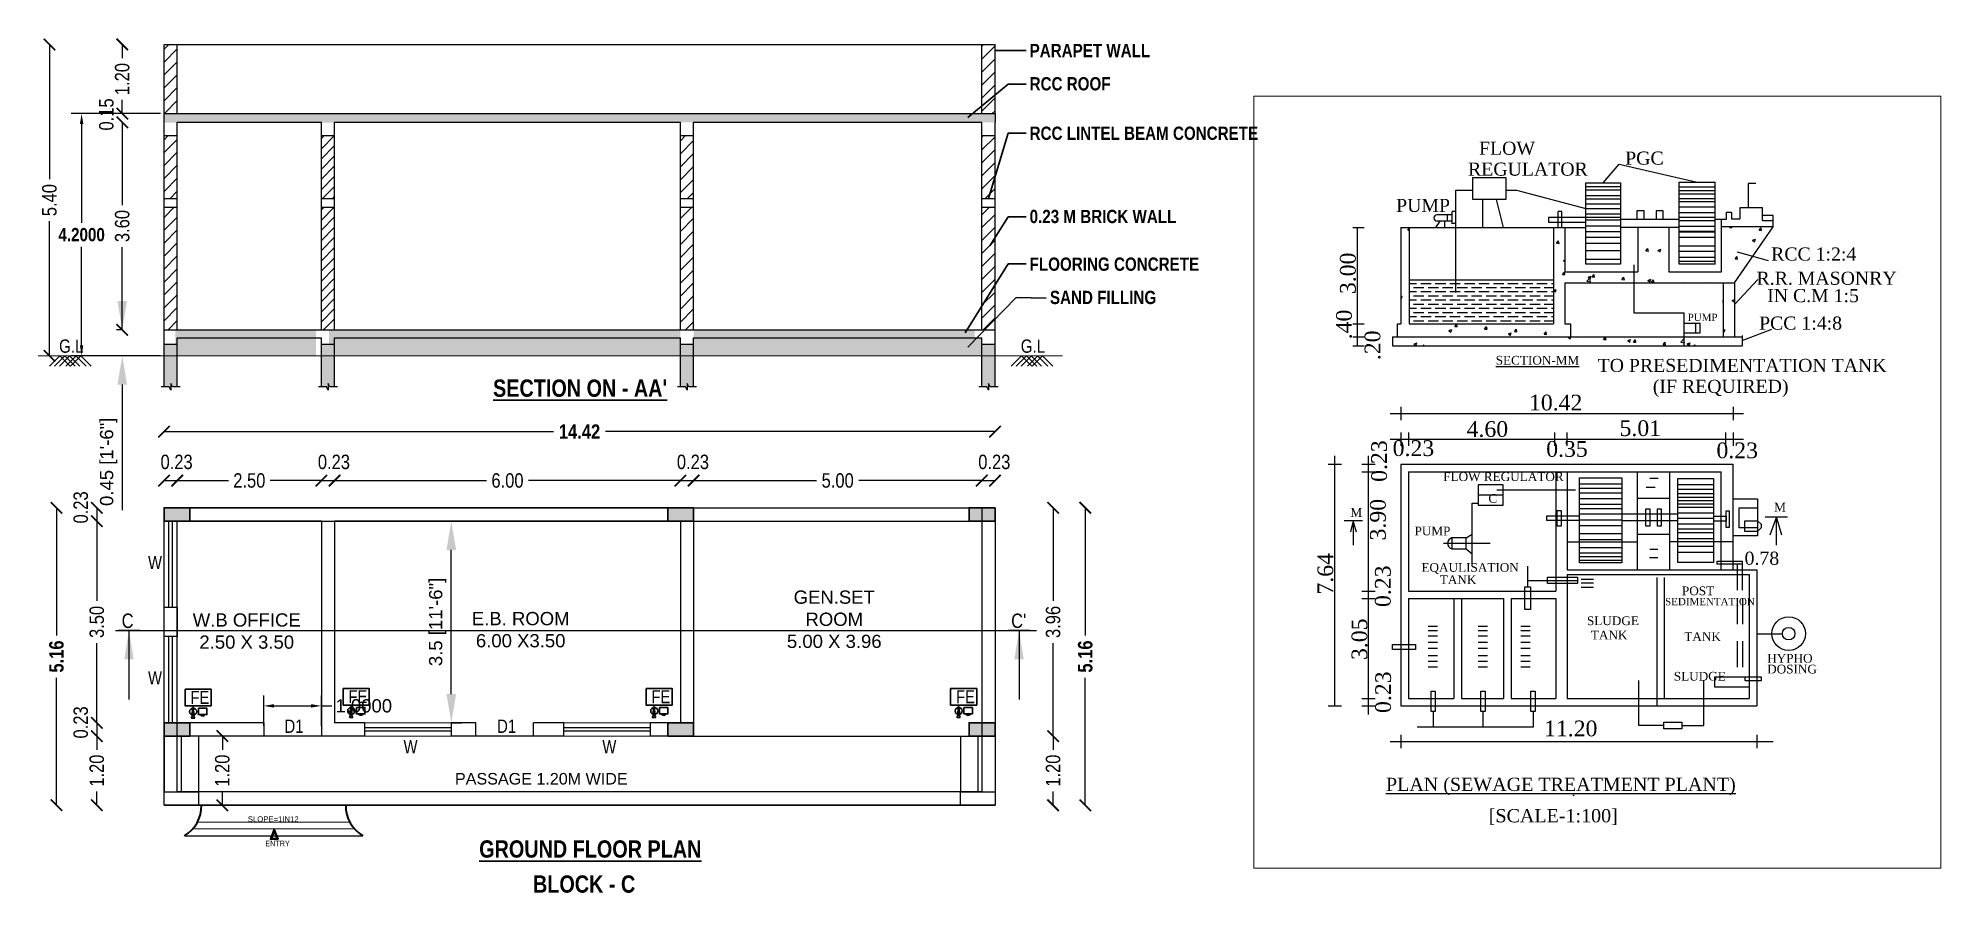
# Model space of a CAD drawing. Header units: metres. Extents: x -488 to 4759, y 38 to 2071.
# Drawn here: x 1195.48 to 1228.5, y 116.31 to 131.14 of the extents above; entities that cross this region are included whole.
import ezdxf
from ezdxf.lldxf.tags import DXFTag

# ---------------------------------------------------------------- set-up
doc = ezdxf.new("R2010")
doc.units = ezdxf.units.M
doc.header["$MEASUREMENT"] = 0
for name, pattern in [('DOT2', [0.125, 0, -0.125]), ('HIDDEN', [0.375, 0.25, -0.125]), ('HIDDEN2', [0.1875, 0.125, -0.0625])]:
    doc.linetypes.add(name, pattern=pattern)
for name, color, linetype in [('0 @ 1', 7, 'Continuous'), ('BLK_3_DA_RAMP_1', 1, 'Continuous'), ('BLK_3_FLR_0_CARPET_AREA', 10, 'Continuous'), ('BLK_3_FLR_0_EXIT_WIDTH_DOOR', 2, 'Continuous'), ('BLK_3_FLR_0_EXIT_WIDTH_DOOR @ 1', 2, 'Continuous'), ('BLK_3_FLR_0_REGULAR_ROOM', 117, 'Continuous'), ('BLK_3_HT_OF_BLDG', 5, 'Continuous'), ('BLK_3_PLINTH_HEIGHT', 7, 'Continuous')]:
    doc.layers.add(name, color=color, linetype=linetype)
doc.layers.add('BLK_3_COVERED_AREA', color=140, linetype='Continuous', plot=False)
doc.layers.add('BLK_3_FLR_0_BLT_UP_AREA', color=1, linetype='Continuous', plot=False)
doc.layers.add('DIST_EXIT', color=7, linetype='Continuous', lineweight=0)
doc.styles.add('1', font='times.ttf', dxfattribs={"height": 6})
doc.styles.add('2', font='swissc.ttf', dxfattribs={"height": 0.23})
doc.styles.add('CODE', font='swissc.ttf', dxfattribs={"height": 0.25})
doc.styles.add('sa1', font='', dxfattribs={"height": 72})
doc.styles.add('SH', font='swissc.ttf', dxfattribs={"height": 10})
doc.styles.get("Standard").update_dxf_attribs({"font": 'arial.ttf', "height": 0.23})
doc.styles.add('SUBBU3', font='swissl.ttf', dxfattribs={"width": 0.8})
doc.styles.add('sunahari', font='swisscb.ttf', dxfattribs={"height": 0.4})
doc.styles.get('sa1').set_extended_font_data('Abadi MT Condensed Light')
tags = doc.linetypes.add('00$1$HIDDEN', pattern=[0.375, 0.25, -0.125]).pattern_tags.tags
tags[6:7] = [DXFTag(74, 4), DXFTag(75, 0), DXFTag(340, '0'), DXFTag(46, 1.0), DXFTag(50, 0.0), DXFTag(44, 0.0), DXFTag(45, 0.0)]
tags[4:5] = [DXFTag(74, 4), DXFTag(75, 0), DXFTag(340, '0'), DXFTag(46, 1.0), DXFTag(50, 0.0), DXFTag(44, 0.0), DXFTag(45, 0.0)]
doc.linetypes.add('ZIGZAG', pattern='A,0.0001,-0.2,[131,ltypeshp.shx,S=0.2,R=0,X=-0.2,Y=0],-0.4,[131,ltypeshp.shx,S=0.2,R=180,X=0.2,Y=0],-0.2', length=0.8001)
doc.dimstyles.new('OUTER', dxfattribs={"dimscale": 0, "dimtxt": 0.3, "dimasz": 0.18, "dimexe": 0.18, "dimexo": 0.0625, "dimgap": 0.09, "dimtad": 0, "dimzin": 0, "dimdsep": 46, "dimtxsty": 'CODE', "dimcen": 0.09, "dimse1": 1, "dimse2": 1, "dimclrd": 8, "dimclrt": 1, "dimadec": 0, "dimazin": 0, "dimtfac": 1, "dimtofl": 0, "dimtmove": 0, "dimatfit": 3, "dimfxl": 0, "dimtolj": 1, "dimtzin": 0, "dimarcsym": 0})
doc.dimstyles.new('STANDARD$0', dxfattribs={"dimtxt": 0.23, "dimasz": 3, "dimexe": 3, "dimexo": 1, "dimgap": 1.5, "dimtad": 1, "dimdec": 1, "dimzin": 1, "dimdsep": 46, "dimlunit": 4, "dimtxsty": 'Standard', "dimblk": 'OBLIQUE', "dimcen": 0.09375, "dimdle": 1, "dimclrd": 8, "dimclre": 8, "dimclrt": 7, "dimadec": 1, "dimazin": 0, "dimtfac": 1, "dimtdec": 1, "dimtix": 1, "dimtmove": 2, "dimatfit": 3, "dimldrblk": 'ARCHTICK', "dimfxl": 0, "dimfrac": 2, "dimtolj": 1, "dimtzin": 0, "dimarcsym": 0})

msp = doc.modelspace()

# ---------------------------------------------------------------- texts
at = {"lineweight": 30, "ltscale": 0.4, "style": 'sunahari'}
for s, p in [('PARAPET WALL', (1212.68562, 130.80473)), ('RCC ROOF', (1212.68562, 130.22815)), ('RCC LINTEL BEAM CONCRETE ', (1212.68562, 129.37007)), ('0.23 M BRICK WALL', (1212.68562, 127.92622)), ('FLOORING CONCRETE ', (1212.68562, 127.0991)), ('SAND FILLING ', (1213.03858, 126.52178))]:
    msp.add_text(s, height=0.23, dxfattribs=at).set_placement(p)
at = {"style": '1'}
for s, height, p in [('FLOW', 0.227196, (1220.48441, 129.11178)), ('PGC', 0.227196, (1223.02076, 128.94004)), ('REGULATOR', 0.227196, (1220.2939, 128.74873)), ('PUMP', 0.227196, (1219.04575, 128.11951)), ('RCC 1:2:4', 0.227196, (1225.55368, 127.27625)), ('R.R. MASONRY ', 0.2271962, (1225.30066, 126.85608)), ('IN C.M 1:5', 0.227196, (1225.48501, 126.55472)), ('PUMP', 0.12622, (1224.10429, 126.22822)), ('PCC 1:4:8', 0.227196, (1225.34431, 126.07787)), ('%%USECTION-MM', 0.1514641, (1220.77388, 125.47133)), ('TO PRESEDIMENTATION TANK', 0.2271962, (1222.54277, 125.34422)), ('(IF REQUIRED)', 0.2271962, (1223.50079, 124.98073)), ('10.42', 0.272635, (1221.35117, 124.67716)), ('4.60', 0.272635, (1220.26895, 124.21776)), ('5.01', 0.272635, (1222.92314, 124.2325)), ('0.23', 0.272635, (1218.98612, 123.88633)), ('0.35', 0.272635, (1221.65047, 123.87255)), ('0.23', 0.272635, (1224.60474, 123.84766)), ('FLOW REGULATOR', 0.1514641, (1219.86251, 123.45219)), ('C', 0.15146, (1220.64769, 123.07421)), ('M', 0.15427, (1218.25121, 122.82941)), ('M', 0.15427, (1225.60356, 122.92124)), ('PUMP', 0.151464, (1219.36453, 122.50944)), ('0.78', 0.227196, (1225.09276, 121.9992)), ('EQAULISATION', 0.1514641, (1219.48507, 121.87708)), ('TANK', 0.151464, (1219.80337, 121.66441)), ('POST', 0.151464, (1224.00561, 121.47103)), ('SEDIMENTATION', 0.1262201, (1223.71327, 121.29681)), ('SLUDGE', 0.151464, (1222.35722, 120.95172)), ('TANK', 0.151464, (1222.42462, 120.70525)), ('TANK', 0.151464, (1224.04609, 120.67657)), ('HYPHO ', 0.151464, (1225.48446, 120.30161)), ('DOSING', 0.151464, (1225.48446, 120.11375)), ('SLUDGE', 0.151464, (1223.86423, 119.98956)), ('11.20', 0.272635, (1221.61283, 119.02349)), ('%%UPLAN (SEWAGE TREATMENT PLANT)', 0.23, (1218.87002, 118.07481)), (' [SCALE-1:100]', 0.23, (1220.5667, 117.53059))]:
    msp.add_text(s, height=height, dxfattribs=at).set_placement(p)
for s, p in [('3.00', (1218.34429, 126.69444)), ('.40', (1218.27643, 125.91002)), ('.20', (1218.77165, 125.54913)), ('0.23', (1218.88598, 123.43713)), ('3.90', (1218.86537, 122.4211)), ('7.64', (1217.95333, 121.48187)), ('0.23', (1218.95129, 121.26631)), ('3.05', (1218.54498, 120.34656)), ('0.23', (1218.95617, 119.42799))]:
    msp.add_text(s, height=0.272635, rotation=90, dxfattribs=at).set_placement(p)
at = {"lineweight": -2, "style": '2'}
msp.add_text('ENTRY', height=0.095833, dxfattribs=at).set_placement((1199.42163, 117.11672))
at = {"lineweight": -2, "char_height": 0.23, "width": 0.3980792, "attachment_point": 1, "style": '2'}
for insert in [(1195.8443, 125.90699, 0.16795), (1212.53231, 125.90699, 0.16795)]:
    msp.add_mtext('G.L', dxfattribs=dict(at, insert=insert))
at = {"lineweight": 30, "char_height": 0.3, "attachment_point": 1, "style": '2'}
for s, insert, width in [("{\\fSwis721 Cn BT|b1|i0|c0|p34;\\LSECTION ON - AA'}", (1203.37481, 125.2132), 3.7846109), ('{\\fSwis721 Cn BT|b1|i0|c0|p34;\\LGROUND FLOOR PLAN}', (1203.13408, 117.21895), 4.916076), ('{\\fSwis721 Cn BT|b1|i0|c0|p34;BLOCK - C}', (1204.06745, 116.61062), 2.3767671)]:
    msp.add_mtext(s, dxfattribs=dict(at, insert=insert, width=width))
at = {"char_height": 0.23}
for s, insert, width, attachment_point, style in [('W', (1197.38749, 122.15313), 0.2619959, 1, 'SUBBU3'), ('{\\fArial|b0|i0|c0|p34;\\C252;GEN.SET\\PROOM\\P5.00 X 3.96}', (1209.29574, 121.55247), 1.8846252, 2, 'sa1'), ('{\\fArial|b0|i0|c0|p34;\\C252;W.B OFFICE\\P2.50 X 3.50\\P\\pt13.8;\\C256; }', (1199.10023, 121.15653), 8.538752, 2, 'sa1'), ('{\\fArial|b0|i0|c0|p34;\\C252;E.B. ROOM\\P6.00 X3.50}', (1203.85416, 121.18026), 9.9395912, 2, 'sa1'), ('W', (1197.38749, 120.15313), 0.2619959, 1, 'SUBBU3'), ('{\\C252;D1}', (1199.75597, 119.31356), 0.2619959, 1, 'SUBBU3'), ('{\\C252;D1}', (1203.44588, 119.31356), 0.2619959, 1, 'SUBBU3'), ('W', (1201.82152, 118.95734), 0.2619959, 1, 'SUBBU3'), ('W', (1205.27152, 118.95734), 0.2619959, 1, 'SUBBU3')]:
    msp.add_mtext(s, dxfattribs=dict(at, insert=insert, width=width, attachment_point=attachment_point, style=style))
at = {"lineweight": 30, "char_height": 0.25, "attachment_point": 3, "style": '2'}
for s, insert in [('C', (1197.13614, 121.15253)), ("C'", (1212.62646, 121.15253))]:
    msp.add_mtext_dynamic_manual_height_columns(s, width=0.2088831, gutter_width=1.15, heights=[0], dxfattribs=dict(at, insert=insert))
at = {"linetype": 'HIDDEN2', "lineweight": 9, "ltscale": 10, "insert": (1204.21214, 118.38699), "char_height": 0.2, "width": 3.6285824, "attachment_point": 2, "style": 'sa1'}
msp.add_mtext('{\\fArial|b0|i0|c0|p34;\\C252;PASSAGE 1.20M WIDE }', dxfattribs=at)
at = {"layer": 'BLK_3_DA_RAMP_1', "color": 1, "insert": (1200.00094, 117.53744), "char_height": 0.0958333, "attachment_point": 9}
msp.add_mtext('SLOPE=1IN12', dxfattribs=at)

# ---------------------------------------------------------------- blocks, each defined once
blk = doc.blocks.new('_ArchTick')
at = {"const_width": 0.15}
blk.add_lwpolyline([(-0.5, -0.5), (0.5, 0.5)], dxfattribs=at)
blk = doc.blocks.new('*D148')
at = {"color": 0, "lineweight": -2}
for p, q in [((1197.895, 123.46), (1198.781, 123.46)), ((1200.395, 123.46), (1199.509, 123.46))]:
    blk.add_line(p, q, dxfattribs=at)
at = {"layer": 'Defpoints', "color": 0, "lineweight": -2}
for p in [(1200.395, 123.46), (1197.895, 122.529), (1200.395, 122.757)]:
    blk.add_point(p, dxfattribs=at)
at = {"color": 0, "lineweight": -2, "xscale": 0.2, "yscale": 0.2, "zscale": 0.2, "rotation": 180}
blk.add_blockref('_ArchTick', (1197.895, 123.46), dxfattribs=at)
at = {"color": 0, "lineweight": -2, "xscale": 0.2, "yscale": 0.2, "zscale": 0.2}
blk.add_blockref('_ArchTick', (1200.395, 123.46), dxfattribs=at)
at = {"color": 0, "lineweight": -2, "insert": (1199.145, 123.46), "char_height": 0.25, "attachment_point": 5, "style": 'CODE'}
blk.add_mtext('\\A1;2.50', dxfattribs=at)
blk = doc.blocks.new('*D149')
at = {"color": 0, "lineweight": -2}
blk.add_line((1200.395, 123.46), (1200.625, 123.46), dxfattribs=at)
at = {"layer": 'Defpoints', "color": 0, "lineweight": -2}
for p in [(1200.625, 123.46), (1200.395, 122.757), (1200.625, 122.757)]:
    blk.add_point(p, dxfattribs=at)
at = {"color": 0, "lineweight": -2, "xscale": 0.2, "yscale": 0.2, "zscale": 0.2, "rotation": 180}
blk.add_blockref('_ArchTick', (1200.395, 123.46), dxfattribs=at)
at = {"color": 0, "lineweight": -2, "xscale": 0.2, "yscale": 0.2, "zscale": 0.2}
blk.add_blockref('_ArchTick', (1200.625, 123.46), dxfattribs=at)
at = {"color": 0, "lineweight": -2, "insert": (1200.613, 123.782), "char_height": 0.25, "attachment_point": 5, "style": 'CODE'}
blk.add_mtext('\\A1;0.23', dxfattribs=at)
blk = doc.blocks.new('*D150')
at = {"color": 0, "lineweight": -2}
for p, q in [((1200.625, 123.46), (1203.261, 123.46)), ((1206.625, 123.46), (1203.99, 123.46))]:
    blk.add_line(p, q, dxfattribs=at)
at = {"layer": 'Defpoints', "color": 0, "lineweight": -2}
for p in [(1206.625, 123.46), (1200.625, 122.757), (1206.625, 122.516)]:
    blk.add_point(p, dxfattribs=at)
at = {"color": 0, "lineweight": -2, "xscale": 0.2, "yscale": 0.2, "zscale": 0.2, "rotation": 180}
blk.add_blockref('_ArchTick', (1200.625, 123.46), dxfattribs=at)
at = {"color": 0, "lineweight": -2, "xscale": 0.2, "yscale": 0.2, "zscale": 0.2}
blk.add_blockref('_ArchTick', (1206.625, 123.46), dxfattribs=at)
at = {"color": 0, "lineweight": -2, "insert": (1203.625, 123.46), "char_height": 0.25, "attachment_point": 5, "style": 'CODE'}
blk.add_mtext('\\A1;6.00', dxfattribs=at)
blk = doc.blocks.new('*D151')
at = {"color": 0, "lineweight": -2}
blk.add_line((1206.625, 123.46), (1206.855, 123.46), dxfattribs=at)
at = {"layer": 'Defpoints', "color": 0, "lineweight": -2}
for p in [(1206.855, 123.46), (1206.625, 122.516), (1206.855, 122.492)]:
    blk.add_point(p, dxfattribs=at)
at = {"color": 0, "lineweight": -2, "xscale": 0.2, "yscale": 0.2, "zscale": 0.2, "rotation": 180}
blk.add_blockref('_ArchTick', (1206.625, 123.46), dxfattribs=at)
at = {"color": 0, "lineweight": -2, "xscale": 0.2, "yscale": 0.2, "zscale": 0.2}
blk.add_blockref('_ArchTick', (1206.855, 123.46), dxfattribs=at)
at = {"color": 0, "lineweight": -2, "insert": (1206.843, 123.782), "char_height": 0.25, "attachment_point": 5, "style": 'CODE'}
blk.add_mtext('\\A1;0.23', dxfattribs=at)
blk = doc.blocks.new('*D152')
at = {"color": 0, "lineweight": -2}
for p, q in [((1206.855, 123.46), (1208.99, 123.46)), ((1211.855, 123.46), (1209.72, 123.46))]:
    blk.add_line(p, q, dxfattribs=at)
at = {"layer": 'Defpoints', "color": 0, "lineweight": -2}
for p in [(1211.855, 123.46), (1206.855, 122.492), (1211.855, 122.385)]:
    blk.add_point(p, dxfattribs=at)
at = {"color": 0, "lineweight": -2, "xscale": 0.2, "yscale": 0.2, "zscale": 0.2, "rotation": 180}
blk.add_blockref('_ArchTick', (1206.855, 123.46), dxfattribs=at)
at = {"color": 0, "lineweight": -2, "xscale": 0.2, "yscale": 0.2, "zscale": 0.2}
blk.add_blockref('_ArchTick', (1211.855, 123.46), dxfattribs=at)
at = {"color": 0, "lineweight": -2, "insert": (1209.355, 123.46), "char_height": 0.25, "attachment_point": 5, "style": 'CODE'}
blk.add_mtext('\\A1;5.00', dxfattribs=at)
blk = doc.blocks.new('*D153')
at = {"color": 0, "lineweight": -2}
blk.add_line((1211.855, 123.46), (1212.085, 123.46), dxfattribs=at)
at = {"layer": 'Defpoints', "color": 0, "lineweight": -2}
for p in [(1212.085, 123.46), (1211.855, 122.385), (1212.085, 122.376)]:
    blk.add_point(p, dxfattribs=at)
at = {"color": 0, "lineweight": -2, "xscale": 0.2, "yscale": 0.2, "zscale": 0.2, "rotation": 180}
blk.add_blockref('_ArchTick', (1211.855, 123.46), dxfattribs=at)
at = {"color": 0, "lineweight": -2, "xscale": 0.2, "yscale": 0.2, "zscale": 0.2}
blk.add_blockref('_ArchTick', (1212.085, 123.46), dxfattribs=at)
at = {"color": 0, "lineweight": -2, "insert": (1212.073, 123.782), "char_height": 0.25, "attachment_point": 5, "style": 'CODE'}
blk.add_mtext('\\A1;0.23', dxfattribs=at)
blk = doc.blocks.new('*D154')
at = {"color": 0, "lineweight": -2}
blk.add_line((1197.665, 123.46), (1197.895, 123.46), dxfattribs=at)
at = {"layer": 'Defpoints', "color": 0, "lineweight": -2}
for p in [(1197.895, 123.46), (1197.665, 122.757), (1197.895, 122.757)]:
    blk.add_point(p, dxfattribs=at)
at = {"color": 0, "lineweight": -2, "xscale": 0.2, "yscale": 0.2, "zscale": 0.2, "rotation": 180}
blk.add_blockref('_ArchTick', (1197.665, 123.46), dxfattribs=at)
at = {"color": 0, "lineweight": -2, "xscale": 0.2, "yscale": 0.2, "zscale": 0.2}
blk.add_blockref('_ArchTick', (1197.895, 123.46), dxfattribs=at)
at = {"color": 0, "lineweight": -2, "insert": (1197.883, 123.782), "char_height": 0.25, "attachment_point": 5, "style": 'CODE'}
blk.add_mtext('\\A1;0.23', dxfattribs=at)
blk = doc.blocks.new('*D155')
at = {"color": 0, "lineweight": -2}
for p, q in [((1197.665, 124.309), (1204.425, 124.309)), ((1212.085, 124.309), (1205.325, 124.309))]:
    blk.add_line(p, q, dxfattribs=at)
at = {"layer": 'Defpoints', "color": 0, "lineweight": -2}
for p in [(1197.665, 124.309), (1197.665, 122.511), (1212.085, 122.511)]:
    blk.add_point(p, dxfattribs=at)
at = {"color": 0, "lineweight": -2, "xscale": 0.2, "yscale": 0.2, "zscale": 0.2, "rotation": 180}
blk.add_blockref('_ArchTick', (1197.665, 124.309), dxfattribs=at)
at = {"color": 0, "lineweight": -2, "xscale": 0.2, "yscale": 0.2, "zscale": 0.2}
blk.add_blockref('_ArchTick', (1212.085, 124.309), dxfattribs=at)
at = {"color": 0, "lineweight": -2, "insert": (1204.875, 124.309), "char_height": 0.25, "attachment_point": 5, "style": 'CODE'}
blk.add_mtext('\\A1;{\\fSwis721 Cn BT|b1|i0|c0|p34;14.42}', dxfattribs=at)
blk = doc.blocks.new('*D156')
at = {"color": 0, "lineweight": -2}
for p, q in [((1196.499, 122.757), (1196.499, 121.373)), ((1196.499, 119.257), (1196.499, 120.642))]:
    blk.add_line(p, q, dxfattribs=at)
at = {"layer": 'Defpoints', "color": 0, "lineweight": -2}
for p in [(1198.543, 122.757), (1196.499, 119.257), (1198.53, 119.257)]:
    blk.add_point(p, dxfattribs=at)
at = {"color": 0, "lineweight": -2, "xscale": 0.2, "yscale": 0.2, "zscale": 0.2}
for p, rotation in [((1196.499, 122.757), 90), ((1196.499, 119.257), 270)]:
    blk.add_blockref('_ArchTick', p, dxfattribs=dict(at, rotation=rotation))
at = {"color": 0, "lineweight": -2, "insert": (1196.499, 121.007), "char_height": 0.25, "attachment_point": 5, "rotation": 90, "style": 'CODE'}
blk.add_mtext('\\A1;3.50', dxfattribs=at)
blk = doc.blocks.new('*D157')
at = {"color": 0, "lineweight": -2}
blk.add_line((1196.499, 119.257), (1196.499, 119.027), dxfattribs=at)
at = {"layer": 'Defpoints', "color": 0, "lineweight": -2}
for p in [(1198.53, 119.257), (1196.499, 119.027), (1198.53, 119.027)]:
    blk.add_point(p, dxfattribs=at)
at = {"color": 0, "lineweight": -2, "xscale": 0.2, "yscale": 0.2, "zscale": 0.2}
for p, rotation in [((1196.499, 119.257), 90), ((1196.499, 119.027), 270)]:
    blk.add_blockref('_ArchTick', p, dxfattribs=dict(at, rotation=rotation))
at = {"color": 0, "lineweight": -2, "insert": (1196.22, 119.264), "char_height": 0.25, "attachment_point": 5, "rotation": 90, "style": 'CODE'}
blk.add_mtext('\\A1;0.23', dxfattribs=at)
blk = doc.blocks.new('*D158')
at = {"color": 0, "lineweight": -2}
for p, q in [((1196.499, 119.027), (1196.499, 118.787)), ((1196.499, 117.827), (1196.499, 118.067))]:
    blk.add_line(p, q, dxfattribs=at)
at = {"layer": 'Defpoints', "color": 0, "lineweight": -2}
for p in [(1198.53, 119.027), (1196.499, 117.827), (1198.535, 117.827)]:
    blk.add_point(p, dxfattribs=at)
at = {"color": 0, "lineweight": -2, "xscale": 0.2, "yscale": 0.2, "zscale": 0.2}
for p, rotation in [((1196.499, 119.027), 90), ((1196.499, 117.827), 270)]:
    blk.add_blockref('_ArchTick', p, dxfattribs=dict(at, rotation=rotation))
at = {"color": 0, "lineweight": -2, "insert": (1196.499, 118.427), "char_height": 0.25, "attachment_point": 5, "rotation": 90, "style": 'CODE'}
blk.add_mtext('\\A1;1.20', dxfattribs=at)
blk = doc.blocks.new('*D159')
at = {"color": 0, "lineweight": -2}
blk.add_line((1196.499, 122.987), (1196.499, 122.757), dxfattribs=at)
at = {"layer": 'Defpoints', "color": 0, "lineweight": -2}
for p in [(1198.53, 122.987), (1196.499, 122.757), (1198.53, 122.757)]:
    blk.add_point(p, dxfattribs=at)
at = {"color": 0, "lineweight": -2, "xscale": 0.2, "yscale": 0.2, "zscale": 0.2}
for p, rotation in [((1196.499, 122.987), 90), ((1196.499, 122.757), 270)]:
    blk.add_blockref('_ArchTick', p, dxfattribs=dict(at, rotation=rotation))
at = {"color": 0, "lineweight": -2, "insert": (1196.22, 122.994), "char_height": 0.25, "attachment_point": 5, "rotation": 90, "style": 'CODE'}
blk.add_mtext('\\A1;0.23', dxfattribs=at)
blk = doc.blocks.new('*D160')
at = {"color": 0, "lineweight": -2}
for p, q in [((1195.799, 122.987), (1195.799, 120.775)), ((1195.799, 117.827), (1195.799, 120.04))]:
    blk.add_line(p, q, dxfattribs=at)
at = {"layer": 'Defpoints', "color": 0, "lineweight": -2}
for p in [(1199.105, 122.987), (1195.799, 117.827), (1199.105, 117.827)]:
    blk.add_point(p, dxfattribs=at)
at = {"color": 0, "lineweight": -2, "xscale": 0.2, "yscale": 0.2, "zscale": 0.2}
for p, rotation in [((1195.799, 122.987), 90), ((1195.799, 117.827), 270)]:
    blk.add_blockref('_ArchTick', p, dxfattribs=dict(at, rotation=rotation))
at = {"color": 0, "lineweight": -2, "insert": (1195.799, 120.407), "char_height": 0.25, "attachment_point": 5, "rotation": 90, "style": 'CODE'}
blk.add_mtext('\\A1;{\\fSwis721 Cn BT|b1|i0|c0|p34;5.16}', dxfattribs=at)
blk = doc.blocks.new('*D161')
at = {"color": 0, "lineweight": -2}
for p, q in [((1213.094, 122.987), (1213.094, 121.374)), ((1213.094, 119.027), (1213.094, 120.64))]:
    blk.add_line(p, q, dxfattribs=at)
at = {"layer": 'Defpoints', "color": 0, "lineweight": -2}
for p in [(1211.326, 122.987), (1211.326, 119.027), (1213.094, 119.027)]:
    blk.add_point(p, dxfattribs=at)
at = {"color": 0, "lineweight": -2, "xscale": 0.2, "yscale": 0.2, "zscale": 0.2}
for p, rotation in [((1213.094, 122.987), 90), ((1213.094, 119.027), 270)]:
    blk.add_blockref('_ArchTick', p, dxfattribs=dict(at, rotation=rotation))
at = {"color": 0, "lineweight": -2, "insert": (1213.094, 121.007), "char_height": 0.25, "attachment_point": 5, "rotation": 90, "style": 'CODE'}
blk.add_mtext('\\A1;3.96', dxfattribs=at)
blk = doc.blocks.new('*D162')
at = {"color": 0, "lineweight": -2}
for p, q in [((1213.094, 119.027), (1213.094, 118.787)), ((1213.094, 117.827), (1213.094, 118.067))]:
    blk.add_line(p, q, dxfattribs=at)
at = {"layer": 'Defpoints', "color": 0, "lineweight": -2}
for p in [(1211.326, 119.027), (1210.365, 117.827), (1213.094, 117.827)]:
    blk.add_point(p, dxfattribs=at)
at = {"color": 0, "lineweight": -2, "xscale": 0.2, "yscale": 0.2, "zscale": 0.2}
for p, rotation in [((1213.094, 119.027), 90), ((1213.094, 117.827), 270)]:
    blk.add_blockref('_ArchTick', p, dxfattribs=dict(at, rotation=rotation))
at = {"color": 0, "lineweight": -2, "insert": (1213.094, 118.427), "char_height": 0.25, "attachment_point": 5, "rotation": 90, "style": 'CODE'}
blk.add_mtext('\\A1;1.20', dxfattribs=at)
blk = doc.blocks.new('*D163')
at = {"color": 0, "lineweight": -2}
for p, q in [((1213.652, 122.987), (1213.652, 120.775)), ((1213.652, 117.827), (1213.652, 120.04))]:
    blk.add_line(p, q, dxfattribs=at)
at = {"layer": 'Defpoints', "color": 0, "lineweight": -2}
for p in [(1210.723, 122.987), (1210.723, 117.827), (1213.652, 117.827)]:
    blk.add_point(p, dxfattribs=at)
at = {"color": 0, "lineweight": -2, "xscale": 0.2, "yscale": 0.2, "zscale": 0.2}
for p, rotation in [((1213.652, 122.987), 90), ((1213.652, 117.827), 270)]:
    blk.add_blockref('_ArchTick', p, dxfattribs=dict(at, rotation=rotation))
at = {"color": 0, "lineweight": -2, "insert": (1213.652, 120.407), "char_height": 0.25, "attachment_point": 5, "rotation": 90, "style": 'CODE'}
blk.add_mtext('\\A1;{\\fSwis721 Cn BT|b1|i0|c0|p34;5.16}', dxfattribs=at)
blk = doc.blocks.new('*D164')
at = {"color": 0, "lineweight": -2}
for p, q in [((1196.94, 129.675), (1196.94, 128.24)), ((1196.94, 126.075), (1196.94, 127.509))]:
    blk.add_line(p, q, dxfattribs=at)
at = {"layer": 'Defpoints', "color": 0, "lineweight": -2}
for p in [(1196.94, 129.675), (1197.895, 129.675), (1197.665, 126.075)]:
    blk.add_point(p, dxfattribs=at)
at = {"color": 0, "lineweight": -2, "xscale": 0.2, "yscale": 0.2, "zscale": 0.2}
for p, rotation in [((1196.94, 129.675), 90), ((1196.94, 126.075), 270)]:
    blk.add_blockref('_ArchTick', p, dxfattribs=dict(at, rotation=rotation))
at = {"color": 0, "lineweight": -2, "insert": (1196.94, 127.875), "char_height": 0.25, "attachment_point": 5, "rotation": 90, "style": 'CODE'}
blk.add_mtext('\\A1;3.60', dxfattribs=at)
blk = doc.blocks.new('*D165')
at = {"color": 0, "lineweight": -2}
for p, q in [((1196.94, 129.825), (1196.94, 130.025)), ((1196.94, 129.675), (1196.94, 129.475))]:
    blk.add_line(p, q, dxfattribs=at)
at = {"layer": 'Defpoints', "color": 0, "lineweight": -2}
for p in [(1196.94, 129.825), (1197.665, 129.825), (1197.895, 129.675)]:
    blk.add_point(p, dxfattribs=at)
at = {"color": 0, "lineweight": -2, "xscale": 0.2, "yscale": 0.2, "zscale": 0.2}
for p, rotation in [((1196.94, 129.825), 270), ((1196.94, 129.675), 90)]:
    blk.add_blockref('_ArchTick', p, dxfattribs=dict(at, rotation=rotation))
at = {"color": 0, "lineweight": -2, "insert": (1196.665, 129.811), "char_height": 0.25, "attachment_point": 5, "rotation": 90, "style": 'CODE'}
blk.add_mtext('\\A1;0.15', dxfattribs=at)
blk = doc.blocks.new('*D166')
at = {"color": 0, "lineweight": -2}
for p, q in [((1196.94, 131.025), (1196.94, 130.785)), ((1196.94, 129.825), (1196.94, 130.065))]:
    blk.add_line(p, q, dxfattribs=at)
at = {"layer": 'Defpoints', "color": 0, "lineweight": -2}
for p in [(1196.94, 131.025), (1197.665, 131.025), (1197.665, 129.825)]:
    blk.add_point(p, dxfattribs=at)
at = {"color": 0, "lineweight": -2, "xscale": 0.2, "yscale": 0.2, "zscale": 0.2}
for p, rotation in [((1196.94, 131.025), 90), ((1196.94, 129.825), 270)]:
    blk.add_blockref('_ArchTick', p, dxfattribs=dict(at, rotation=rotation))
at = {"color": 0, "lineweight": -2, "insert": (1196.94, 130.425), "char_height": 0.25, "attachment_point": 5, "rotation": 90, "style": 'CODE'}
blk.add_mtext('\\A1;1.20', dxfattribs=at)
blk = doc.blocks.new('*D13')
at = {"layer": 'BLK_3_HT_OF_BLDG', "color": 0, "lineweight": -2}
for p, q in [((1197.603, 129.825), (1196.055, 129.825)), ((1196.235, 129.645), (1196.235, 127.933)), ((1196.235, 125.805), (1196.235, 127.517)), ((1197.603, 125.625), (1196.055, 125.625))]:
    blk.add_line(p, q, dxfattribs=at)
for points in [[(1196.205, 129.645), (1196.265, 129.645), (1196.235, 129.825)], [(1196.205, 125.805), (1196.265, 125.805), (1196.235, 125.625)]]:
    blk.add_solid(points, dxfattribs=at)
at = {"layer": 'Defpoints', "color": 0, "lineweight": -2}
for p in [(1197.665, 129.825), (1196.235, 125.625), (1197.665, 125.625)]:
    blk.add_point(p, dxfattribs=at)
at = {"layer": 'BLK_3_HT_OF_BLDG', "color": 0, "lineweight": 0, "insert": (1196.235, 127.725), "char_height": 0.23, "attachment_point": 5}
blk.add_mtext('\\A1;{\\fSwis721 Cn BT|b1|i0|c0|p34;4.2000}', dxfattribs=at)
blk = doc.blocks.new('*D167')
at = {"color": 0, "lineweight": -2}
for p, q in [((1195.677, 131.025), (1195.677, 128.69)), ((1195.677, 125.625), (1195.677, 127.96))]:
    blk.add_line(p, q, dxfattribs=at)
at = {"layer": 'Defpoints', "color": 0, "lineweight": -2}
for p in [(1197.665, 131.025), (1195.677, 125.625), (1197.665, 125.625)]:
    blk.add_point(p, dxfattribs=at)
at = {"color": 0, "lineweight": -2, "xscale": 0.2, "yscale": 0.2, "zscale": 0.2}
for p, rotation in [((1195.677, 131.025), 90), ((1195.677, 125.625), 270)]:
    blk.add_blockref('_ArchTick', p, dxfattribs=dict(at, rotation=rotation))
at = {"color": 0, "lineweight": -2, "insert": (1195.677, 128.325), "char_height": 0.25, "attachment_point": 5, "rotation": 90, "style": 'CODE'}
blk.add_mtext('\\A1;5.40', dxfattribs=at)
blk = doc.blocks.new('rghfhgh')
at = {"color": 0, "lineweight": 30}
for p, q in [((15101.258, 2367.846), (15101.236, 2367.801)), ((15101.258, 2367.909), (15101.258, 2367.846)), ((15101.274, 2367.909), (15101.274, 2367.846)), ((15101.274, 2367.846), (15101.296, 2367.801))]:
    blk.add_line(p, q, dxfattribs=at)
at = {"color": 0, "lineweight": 30, "ltscale": 0.1}
blk.add_line((15101.296, 2367.801), (15101.236, 2367.801), dxfattribs=at)
blk.add_lwpolyline([(15101.129, 2368.303), (15101.581, 2368.303), (15101.581, 2368.016), (15101.129, 2368.016)], close=True, dxfattribs=at)
at = {"color": 0, "lineweight": 30}
for points in [[(15101.274, 2367.909), (15101.258, 2367.909), (15101.258, 2367.985), (15101.274, 2367.985)], [(15101.359, 2367.974), (15101.507, 2367.974), (15101.507, 2367.864), (15101.359, 2367.864)], [(15101.281, 2367.879), (15101.252, 2367.879), (15101.252, 2367.909), (15101.281, 2367.909)]]:
    blk.add_lwpolyline(points, close=True, dxfattribs=at)
blk.add_circle((15101.269, 2367.915), 0.0611, dxfattribs=at)
blk.add_arc((15101.434, 2367.883), 0.0446, 204.8747, 335.1253, dxfattribs=at)
at = {"color": 0, "lineweight": 30, "style": 'SH'}
blk.add_text('FE', height=0.2239, dxfattribs=at).set_placement((15101.221, 2368.05))
blk = doc.blocks.new('*D170')
at = {"layer": 'BLK_3_FLR_0_EXIT_WIDTH_DOOR', "color": 0, "lineweight": -2}
for p, q in [((1198.677, 119.027), (1198.677, 118.787)), ((1198.677, 117.827), (1198.677, 118.067))]:
    blk.add_line(p, q, dxfattribs=at)
at = {"layer": 'Defpoints', "color": 0, "lineweight": -2}
for p in [(1198.265, 119.027), (1198.265, 117.827), (1198.677, 117.827)]:
    blk.add_point(p, dxfattribs=at)
at = {"layer": 'BLK_3_FLR_0_EXIT_WIDTH_DOOR', "color": 0, "lineweight": -2, "xscale": 0.2, "yscale": 0.2, "zscale": 0.2}
for p, rotation in [((1198.677, 119.027), 90), ((1198.677, 117.827), 270)]:
    blk.add_blockref('_ArchTick', p, dxfattribs=dict(at, rotation=rotation))
at = {"layer": 'BLK_3_FLR_0_EXIT_WIDTH_DOOR', "color": 0, "lineweight": -2, "insert": (1198.677, 118.427), "char_height": 0.25, "attachment_point": 5, "rotation": 90, "style": 'CODE'}
blk.add_mtext('\\A1;1.20', dxfattribs=at)
blk = doc.blocks.new('*D22')
at = {"layer": 'Defpoints', "color": 0, "lineweight": -2}
for p in [(1202.65, 122.757), (1202.65, 122.757), (1202.65, 119.257)]:
    blk.add_point(p, dxfattribs=at)
at = {"layer": 'DIST_EXIT', "color": 0, "lineweight": -2}
for p, q in [((1202.65, 122.757), (1202.83, 122.757)), ((1202.65, 119.257), (1202.83, 119.257))]:
    blk.add_line(p, q, dxfattribs=at)
at = {"layer": 'DIST_EXIT', "color": 4, "lineweight": -2}
blk.add_line((1202.65, 119.757), (1202.65, 122.257), dxfattribs=at)
for points in [[(1202.567, 122.257), (1202.733, 122.257), (1202.65, 122.757)], [(1202.567, 119.757), (1202.733, 119.757), (1202.65, 119.257)]]:
    blk.add_solid(points, dxfattribs=at)
at = {"layer": 'DIST_EXIT', "color": 1, "lineweight": 0, "insert": (1202.413, 121.007), "char_height": 0.23, "attachment_point": 5, "rotation": 90}
blk.add_mtext('3.5 [11\'-6"]', dxfattribs=at)
blk = doc.blocks.new('*D25')
at = {"layer": 'BLK_3_PLINTH_HEIGHT', "color": 4, "lineweight": -2, "ltscale": 400}
for p, q in [((1196.94, 126.575), (1196.94, 127.075)), ((1196.94, 125.125), (1196.94, 122.946))]:
    blk.add_line(p, q, dxfattribs=at)
at = {"layer": 'BLK_3_PLINTH_HEIGHT', "color": 0, "linetype": 'DOT2', "lineweight": -2, "ltscale": 400}
for p, q in [((1196.94, 126.075), (1196.76, 126.075)), ((1196.94, 125.625), (1196.76, 125.625))]:
    blk.add_line(p, q, dxfattribs=at)
at = {"layer": 'BLK_3_PLINTH_HEIGHT', "color": 4, "lineweight": -2, "ltscale": 400}
for points in [[(1196.857, 126.575), (1197.023, 126.575), (1196.94, 126.075)], [(1196.857, 125.125), (1197.023, 125.125), (1196.94, 125.625)]]:
    blk.add_solid(points, dxfattribs=at)
at = {"layer": 'Defpoints', "color": 0, "lineweight": -2, "ltscale": 400}
for p in [(1197.895, 126.075), (1196.94, 125.625), (1197.895, 125.625)]:
    blk.add_point(p, dxfattribs=at)
at = {"layer": 'BLK_3_PLINTH_HEIGHT', "color": 1, "lineweight": 0, "ltscale": 400, "insert": (1196.703, 123.785), "char_height": 0.23, "attachment_point": 5, "rotation": 90}
blk.add_mtext('0.45 [1\'-6"]', dxfattribs=at)
blk = doc.blocks.new('*D63')
at = {"layer": 'BLK_3_FLR_0_EXIT_WIDTH_DOOR', "color": 0, "lineweight": -2}
for p, q in [((1199.395, 119.205), (1199.395, 119.731)), ((1199.575, 119.551), (1200.215, 119.551)), ((1200.395, 119.205), (1200.395, 119.731)), ((1200.395, 119.551), (1200.575, 119.551))]:
    blk.add_line(p, q, dxfattribs=at)
for points in [[(1199.575, 119.581), (1199.575, 119.521), (1199.395, 119.551)], [(1200.215, 119.581), (1200.215, 119.521), (1200.395, 119.551)]]:
    blk.add_solid(points, dxfattribs=at)
at = {"layer": 'Defpoints', "color": 0, "lineweight": -2}
for p in [(1200.395, 119.551), (1199.395, 119.142), (1200.395, 119.142)]:
    blk.add_point(p, dxfattribs=at)
at = {"layer": 'BLK_3_FLR_0_EXIT_WIDTH_DOOR', "color": 0, "insert": (1201.131, 119.551), "char_height": 0.23, "attachment_point": 5}
blk.add_mtext('\\A1;1.0000', dxfattribs=at)

# ---------------------------------------------------------------- dimensions: what is measured, and where the dimension line sits
at = {"layer": '0 @ 1', "lineweight": -2}
for base, p1, p2, override, picture, middle in [((1195.67737, 125.62474), (1197.6651, 131.02544), (1197.6651, 125.62474), {"dimscale": 1, "dimtxt": 0.25, "dimasz": 0.2, "dimblk": 'ArchTick', "dimclrd": 0, "dimclrt": 0, "dimtix": 0, "dimtofl": 0, "dimtmove": 0, "dimatfit": 3, "dimfxl": 25.4}, '*D167', (1195.67737, 128.32509)), ((1196.94004, 131.02544), (1197.6651, 129.82474), (1197.6651, 131.02544), {"dimscale": 1, "dimtxt": 0.25, "dimasz": 0.2, "dimblk": 'ArchTick', "dimclrd": 0, "dimclrt": 0, "dimtix": 0, "dimtofl": 0, "dimtmove": 1, "dimatfit": 3, "dimfxl": 25.4}, '*D166', (1196.94004, 130.42509)), ((1196.94004, 129.67474), (1197.6651, 126.07474), (1197.8951, 129.67474), {"dimscale": 1, "dimtxt": 0.25, "dimasz": 0.2, "dimblk": 'ArchTick', "dimclrd": 0, "dimclrt": 0, "dimtix": 0, "dimtofl": 0, "dimtmove": 1, "dimatfit": 3, "dimfxl": 25.4}, '*D164', (1196.94004, 127.87474)), ((1196.49859, 119.25727), (1198.54348, 122.75727), (1198.5301, 119.25727), {"dimscale": 1, "dimtxt": 0.25, "dimasz": 0.2, "dimblk": 'ArchTick', "dimclrd": 0, "dimclrt": 0, "dimtix": 0, "dimtofl": 0, "dimtmove": 1, "dimatfit": 3, "dimfxl": 25.4}, '*D156', (1196.49859, 121.00727)), ((1213.09372, 119.02727), (1211.32635, 122.98727), (1211.32635, 119.02727), {"dimscale": 1, "dimtxt": 0.25, "dimasz": 0.2, "dimblk": 'ArchTick', "dimclrd": 0, "dimclrt": 0, "dimtix": 0, "dimtofl": 0, "dimtmove": 0, "dimatfit": 3, "dimfxl": 25.4}, '*D161', (1213.09372, 121.00727)), ((1196.49859, 117.82727), (1198.5301, 119.02727), (1198.53485, 117.82727), {"dimscale": 1, "dimtxt": 0.25, "dimasz": 0.2, "dimblk": 'ArchTick', "dimclrd": 0, "dimclrt": 0, "dimtix": 0, "dimtofl": 0, "dimtmove": 1, "dimatfit": 3, "dimfxl": 25.4}, '*D158', (1196.49859, 118.42727)), ((1213.09372, 117.82727), (1211.32635, 119.02727), (1210.36529, 117.82727), {"dimscale": 1, "dimtxt": 0.25, "dimasz": 0.2, "dimblk": 'ArchTick', "dimclrd": 0, "dimclrt": 0, "dimtix": 0, "dimtofl": 0, "dimtmove": 1, "dimatfit": 3, "dimfxl": 25.4}, '*D162', (1213.09372, 118.42727))]:
    dim = msp.add_linear_dim(base=base, p1=p1, p2=p2, angle=90, dimstyle='OUTER', override=override, dxfattribs=at)
    dim.commit()
    dim.dimension.update_dxf_attribs({"geometry": picture, "text_midpoint": middle})
for base, p1, p2, picture, middle in [((1196.94004, 129.82474), (1197.8951, 129.67474), (1197.6651, 129.82474), '*D165', (1196.66545, 129.81066)), ((1196.49859, 122.75727), (1198.5301, 122.98727), (1198.5301, 122.75727), '*D159', (1196.22021, 122.99419)), ((1196.49859, 119.02727), (1198.5301, 119.25727), (1198.5301, 119.02727), '*D157', (1196.22021, 119.26419))]:
    dim = msp.add_linear_dim(base=base, p1=p1, p2=p2, angle=90, dimstyle='OUTER', override={"dimscale": 1, "dimtxt": 0.25, "dimasz": 0.2, "dimblk": 'ArchTick', "dimclrd": 0, "dimclrt": 0, "dimtix": 0, "dimtofl": 0, "dimtmove": 1, "dimatfit": 3, "dimfxl": 25.4}, dxfattribs=at)
    dim.commit()
    dim.dimension.update_dxf_attribs({"geometry": picture, "text_midpoint": middle, "dimtype": 128})
dim = msp.add_linear_dim(base=(1197.6651, 124.30903), p1=(1212.0851, 122.51133), p2=(1197.6651, 122.51133), text='{\\fSwis721 Cn BT|b1|i0|c0|p34;<>}', dimstyle='OUTER', override={"dimscale": 1, "dimtxt": 0.25, "dimasz": 0.2, "dimblk": 'ArchTick', "dimclrd": 0, "dimclrt": 0, "dimtix": 0, "dimtofl": 0, "dimtmove": 0, "dimatfit": 3, "dimfxl": 25.4}, dxfattribs=at)
dim.commit()
dim.dimension.update_dxf_attribs({"geometry": '*D155', "text_midpoint": (1204.8751, 124.30903)})
for base, p1, p2, picture, middle in [((1197.8951, 123.45981), (1197.6651, 122.75727), (1197.8951, 122.75727), '*D154', (1197.88319, 123.78203)), ((1200.6251, 123.45981), (1200.3951, 122.75727), (1200.6251, 122.75727), '*D149', (1200.61319, 123.78203)), ((1206.8551, 123.45981), (1206.6251, 122.51619), (1206.8551, 122.49217), '*D151', (1206.84319, 123.78203)), ((1212.0851, 123.45981), (1211.8551, 122.38522), (1212.0851, 122.37558), '*D153', (1212.07319, 123.78203))]:
    dim = msp.add_linear_dim(base=base, p1=p1, p2=p2, dimstyle='OUTER', override={"dimscale": 1, "dimtxt": 0.25, "dimasz": 0.2, "dimblk": 'ArchTick', "dimclrd": 0, "dimclrt": 0, "dimtix": 0, "dimtofl": 0, "dimtmove": 1, "dimatfit": 3, "dimfxl": 25.4}, dxfattribs=at)
    dim.commit()
    dim.dimension.update_dxf_attribs({"geometry": picture, "text_midpoint": middle, "dimtype": 128})
for base, p1, p2, picture, middle in [((1200.3951, 123.45981), (1197.8951, 122.52858), (1200.3951, 122.75727), '*D148', (1199.1451, 123.45981)), ((1206.6251, 123.45981), (1200.6251, 122.75727), (1206.6251, 122.51619), '*D150', (1203.6251, 123.45981)), ((1211.8551, 123.45981), (1206.8551, 122.49217), (1211.8551, 122.38522), '*D152', (1209.3551, 123.45981))]:
    dim = msp.add_linear_dim(base=base, p1=p1, p2=p2, dimstyle='OUTER', override={"dimscale": 1, "dimtxt": 0.25, "dimasz": 0.2, "dimblk": 'ArchTick', "dimclrd": 0, "dimclrt": 0, "dimtix": 0, "dimtofl": 0, "dimtmove": 1, "dimatfit": 3, "dimfxl": 25.4}, dxfattribs=at)
    dim.commit()
    dim.dimension.update_dxf_attribs({"geometry": picture, "text_midpoint": middle})
for base, p1, p2, picture, middle in [((1195.79869, 117.82727), (1199.10514, 122.98727), (1199.10514, 117.82727), '*D160', (1195.79869, 120.40727)), ((1213.65245, 117.82727), (1210.7229, 122.98727), (1210.7229, 117.82727), '*D163', (1213.65245, 120.40727))]:
    dim = msp.add_linear_dim(base=base, p1=p1, p2=p2, angle=90, text='{\\fSwis721 Cn BT|b1|i0|c0|p34;<>}', dimstyle='OUTER', override={"dimscale": 1, "dimtxt": 0.25, "dimasz": 0.2, "dimblk": 'ArchTick', "dimclrd": 0, "dimclrt": 0, "dimtix": 0, "dimtofl": 0, "dimtmove": 0, "dimatfit": 3, "dimfxl": 25.4}, dxfattribs=at)
    dim.commit()
    dim.dimension.update_dxf_attribs({"geometry": picture, "text_midpoint": middle})
at = {"layer": 'BLK_3_FLR_0_EXIT_WIDTH_DOOR'}
dim = msp.add_linear_dim(base=(1200.3951, 119.55102), p1=(1199.3951, 119.14227), p2=(1200.3951, 119.14227), dimstyle='STANDARD$0', override={"dimtxt": 1, "dimasz": 0.18, "dimexe": 0.18, "dimexo": 0.0625, "dimgap": 0.09, "dimtad": 0, "dimtih": 1, "dimtoh": 1, "dimdec": 4, "dimzin": 0, "dimlunit": 2, "dimpost": '', "dimcen": 0.09, "dimdle": 0, "dimclrd": 0, "dimclre": 0, "dimclrt": 0, "dimadec": 0, "dimtdec": 4, "dimtix": 0, "dimtofl": 0, "dimtmove": 0, "dimfrac": 0}, dxfattribs=at)
dim.commit()
dim.dimension.update_dxf_attribs({"geometry": '*D63', "text_midpoint": (1201.13129, 119.55102)})
at = {"layer": 'BLK_3_FLR_0_EXIT_WIDTH_DOOR @ 1', "color": 4, "lineweight": -2}
dim = msp.add_aligned_dim(p1=(1198.2651, 119.02727), p2=(1198.2651, 117.82727), distance=0.41148, dimstyle='OUTER', override={"dimscale": 1, "dimtxt": 0.25, "dimasz": 0.2, "dimblk": 'ArchTick', "dimclrd": 0, "dimclrt": 0, "dimtix": 0, "dimtofl": 0, "dimtmove": 0, "dimatfit": 3, "dimfxl": 0}, dxfattribs=at)
dim.commit()
dim.dimension.update_dxf_attribs({"geometry": '*D170', "text_midpoint": (1198.67658, 118.42727)})
at = {"layer": 'BLK_3_HT_OF_BLDG', "lineweight": 0}
dim = msp.add_linear_dim(base=(1196.23487, 125.62474), p1=(1197.6651, 129.82474), p2=(1197.6651, 125.62474), angle=90, text='{\\fSwis721 Cn BT|b1|i0|c0|p34;<>}', dimstyle='STANDARD$0', override={"dimtxt": 1, "dimasz": 0.18, "dimexe": 0.18, "dimexo": 0.0625, "dimgap": 0.09, "dimtad": 0, "dimtih": 1, "dimtoh": 1, "dimdec": 4, "dimzin": 0, "dimlunit": 2, "dimpost": '', "dimcen": 0.09, "dimdle": 0, "dimclrd": 0, "dimclre": 0, "dimclrt": 0, "dimadec": 0, "dimtdec": 4, "dimtix": 0, "dimtofl": 0, "dimtmove": 0, "dimfrac": 0}, dxfattribs=at)
dim.commit()
dim.dimension.update_dxf_attribs({"geometry": '*D13', "text_midpoint": (1196.23487, 127.72474)})
at = {"layer": 'BLK_3_PLINTH_HEIGHT', "lineweight": 0, "ltscale": 400}
dim = msp.add_aligned_dim(p1=(1197.8951, 126.07474), p2=(1197.8951, 125.62474), distance=-0.95505, dimstyle='STANDARD$0', override={"dimasz": 0.5, "dimexe": 0.18, "dimexo": 0.0625, "dimgap": 0.09, "dimdec": 2, "dimzin": 11, "dimlunit": 2, "dimpost": '', "dimcen": 2.5, "dimdle": 3, "dimclrd": 4, "dimclre": 0, "dimclrt": 1, "dimadec": 0, "dimtfac": 0.5, "dimtdec": 2, "dimtix": 0, "dimtofl": 0, "dimtmove": 0, "dimfxl": 0, "dimfxlon": 1, "dimfrac": 0, "dimtolj": 0, "dimtzin": 8, "dimarcsym": 1}, dxfattribs=at)
dim.commit()
dim.dimension.update_dxf_attribs({"geometry": '*D25', "text_midpoint": (1196.70265, 123.78535)})
at = {"layer": 'DIST_EXIT', "lineweight": 0}
dim = msp.add_aligned_dim(p1=(1202.6501, 119.25727), p2=(1202.6501, 122.75727), distance=0, dimstyle='STANDARD$0', override={"dimasz": 0.5, "dimexe": 0.18, "dimexo": 0.0625, "dimgap": 0.09, "dimdec": 2, "dimzin": 11, "dimlunit": 2, "dimpost": '', "dimcen": 2.5, "dimdle": 3, "dimclrd": 4, "dimclre": 0, "dimclrt": 1, "dimadec": 0, "dimtfac": 0.5, "dimtdec": 2, "dimtix": 0, "dimtofl": 0, "dimtmove": 0, "dimfxl": 20, "dimfxlon": 1, "dimfrac": 0, "dimtolj": 0, "dimtzin": 8, "dimarcsym": 1}, dxfattribs=at)
dim.commit()
dim.dimension.update_dxf_attribs({"geometry": '*D22', "text_midpoint": (1202.4127, 121.00727)})

# ---------------------------------------------------------------- hatches: boundary and pattern name
at = {"lineweight": -2}
h = msp.add_hatch(dxfattribs=at)
h.set_pattern_fill('ANSI31', color=256, scale=0.05)
h.set_pattern_definition([(45, (1266.3448, 148.21237), (-0.1122532, 0.1122532), [])])
h.paths.add_polyline_path([(1197.8951, 129.67474), (1197.6651, 129.67474)])
h.paths.add_polyline_path([(1197.8951, 131.02544), (1197.6651, 131.02544), (1197.6651, 129.83474), (1197.8951, 129.83474)])
h.paths.add_polyline_path([(1206.8537, 129.37098), (1206.6251, 129.69982)])
h.paths.add_polyline_path([(1197.6651, 126.07474), (1197.8951, 126.07474), (1197.8951, 126.08474), (1197.6651, 126.08474)])
h.paths.add_polyline_path([(1206.6251, 126.07474), (1206.8537, 126.07474), (1206.8537, 126.08474), (1206.6251, 126.08474)])
h.paths.add_polyline_path([(1200.3951, 126.07474), (1200.6251, 126.07474), (1200.6251, 126.08474), (1200.3951, 126.08474)])
h.paths.add_polyline_path([(1197.6651, 128.35474), (1197.8951, 128.35474), (1197.8951, 129.44474), (1197.6651, 129.44474)])
h.paths.add_polyline_path([(1197.8951, 128.20474), (1197.6651, 128.20474), (1197.6651, 126.08474), (1197.8951, 126.08474)])
h.paths.add_polyline_path([(1206.85452, 128.20474), (1206.6251, 128.20474), (1206.6251, 126.08474), (1206.8537, 126.08474)])
h.paths.add_polyline_path([(1206.6251, 128.35474), (1206.85458, 128.35474), (1206.85501, 129.44474), (1206.6251, 129.44474)])
h.paths.add_polyline_path([(1212.0851, 128.20474), (1211.8551, 128.20474), (1211.8551, 126.07474), (1212.0851, 126.07474)])
h.paths.add_polyline_path([(1211.8551, 128.35474), (1212.0851, 128.35474), (1212.0851, 129.44474), (1211.8551, 129.44474)])
h = msp.add_hatch()
h.set_pattern_fill('ANSI31', color=256, scale=0.05)
h.set_pattern_definition([(45, (1266.3448, 149.11307), (-0.1122532, 0.1122532), [])])
h.paths.add_polyline_path([(1211.8551, 131.02544), (1212.0851, 131.02544), (1212.0851, 129.82474), (1211.8551, 129.82474)])
h = msp.add_hatch(dxfattribs=at)
h.set_pattern_fill('AR-CONC', color=256, scale=0.0025)
h.set_pattern_definition([(50, (989.68055, 35.1525), (0.4554617, -0.0398477), [0.047625, -0.523875]), (355, (989.68055, 35.1525), (-0.08810855, 0.4776421), [0.0381, -0.4191015]), (100.45144, (989.7185, 35.14916), (0.3673531, 0.4377944), [0.040475, -0.4452256]), (46.1842, (989.68055, 35.2795), (0.6776976, -0.1051058), [0.0714375, -0.7858125]), (96.63556, (989.737, 35.2707), (0.5935103, 0.6185653), [0.0607126, -0.667839]), (351.18415, (989.68055, 35.2795), (0.5935103, 0.6185653), [0.05715, -0.6286493]), (21, (989.74405, 35.24773), (0.379036, -0.255663), [0.047625, -0.523875]), (326, (989.74405, 35.24773), (0.1545051, 0.4604699), [0.0381, -0.4191]), (71.45144, (989.77563, 35.22643), (0.53354105, 0.2048069), [0.040475, -0.4452248]), (37.5, (989.68055, 35.15248), (0.00772151, 0.2113876), [0, -0.41402, 0, -0.42545, 0, -0.4206875]), (7.5, (989.68055, 35.15248), (0.16704916, 0.25045144), [0, -0.24257, 0, -0.404495, 0, -0.1603375]), (327.5, (989.53894, 35.15248), (0.33897649, -0.01432186), [0, -0.15875, 0, -0.4953, 0, -0.657225]), (317.5, (989.47544, 35.15248), (0.37032295, 0.06356623), [0, -0.206375, 0, -0.32893, 0, -0.466725])])
h.paths.add_polyline_path([(1211.7305, 125.93474), (1211.7305, 126.08474), (1206.8537, 126.08474), (1206.8537, 125.93474)])
h.paths.add_polyline_path([(1197.6651, 129.81974), (1197.6651, 129.66974), (1212.0851, 129.67474), (1212.0851, 129.82474)])
h.paths.add_polyline_path([(1200.5291, 126.08474), (1200.5291, 125.93474), (1206.6251, 125.93474), (1206.6251, 126.08474)])
h.paths.add_polyline_path([(1200.3005, 125.93474), (1200.3005, 126.08474), (1197.8621, 126.08474), (1197.8621, 125.93474)])
h = msp.add_hatch(dxfattribs=at)
h.set_pattern_fill('ANSI31', color=256)
h.set_pattern_definition([(45, (-14586.02443, -2073.32759), (-0.0883883476, 0.0883883476), [])])
h.paths.add_polyline_path([(1200.6251, 129.44474), (1200.3951, 129.44474), (1200.3951, 128.35474), (1200.6251, 128.35474)])
h.paths.add_polyline_path([(1200.6251, 128.20474), (1200.3951, 128.20474), (1200.3951, 126.07474), (1200.6251, 126.07474)])
h = msp.add_hatch(dxfattribs=at)
h.set_pattern_fill('AR-CONC', color=256, scale=0.02)
h.set_pattern_definition([(50, (-14801.34186, -2149.44277), (0.1434520365, -0.012550427), [0.015, -0.165]), (355, (-14801.34186, -2149.44277), (-0.0277502667, 0.1504384267), [0.012, -0.132]), (100.4514445, (-14801.32991, -2149.44382), (0.1157017693, 0.1378879982), [0.0127480384, -0.1402284224]), (46.1842, (-14801.34186, -2149.40277), (0.2134482661, -0.0331038562), [0.0225, -0.2475]), (96.6356355, (-14801.32408, -2149.40553), (0.1869323891, 0.1948237202), [0.0191220684, -0.210342752]), (351.184164, (-14801.34186, -2149.40277), (0.186932389, 0.19482372), [0.018, -0.1980000002]), (21, (-14801.32186, -2149.41277), (0.1193814104, -0.0805237781), [0.015, -0.165]), (326, (-14801.32186, -2149.41277), (0.0486630664, 0.145030009), [0.012, -0.132]), (71.4514447, (-14801.31191, -2149.41948), (0.1680444753, 0.0645062306), [0.012748038, -0.1402284224]), (37.5, (-14801.341863, -2149.44277), (0.00243197106, 0.06657877077), [0, -0.1304, 0, -0.134, 0, -0.1325]), (7.5, (-14801.34186, -2149.44277), (0.0526139075, 0.07888234238), [0, -0.0764, 0, -0.1274, 0, -0.0505]), (327.5, (-14801.386463, -2149.44277), (0.10676448723, -0.00451097435), [0, -0.05, 0, -0.156, 0, -0.207]), (317.5, (-14801.40646, -2149.44277), (0.11663723387, 0.02002099647), [0, -0.065, 0, -0.1036, 0, -0.147])])
h.paths.add_polyline_path([(1212.0851, 125.62474), (1211.8551, 125.62474), (1211.8551, 125.0864), (1211.94298, 125.0864), (1211.97167, 125.03021), (1211.97167, 125.1426), (1211.99915, 125.0864), (1212.0851, 125.0864)])
h.paths.add_polyline_path([(1212.0851, 125.82474), (1211.8551, 125.82474), (1211.8551, 125.62474), (1212.0851, 125.62474)])
h.paths.add_polyline_path([(1206.8551, 125.62474), (1206.6251, 125.62474), (1206.6251, 125.0864), (1206.71298, 125.0864), (1206.74167, 125.03021), (1206.74167, 125.1426), (1206.76915, 125.0864), (1206.8551, 125.0864)])
h.paths.add_polyline_path([(1206.8551, 125.82474), (1206.6251, 125.82474), (1206.6251, 125.62474), (1206.8551, 125.62474)])
h.paths.add_polyline_path([(1200.6251, 125.62474), (1200.3951, 125.62474), (1200.3951, 125.0864), (1200.48298, 125.0864), (1200.51167, 125.03021), (1200.51167, 125.1426), (1200.53915, 125.0864), (1200.6251, 125.0864)])
h.paths.add_polyline_path([(1200.6251, 125.82474), (1200.3951, 125.82474), (1200.3951, 125.62474), (1200.6251, 125.62474)])
h.paths.add_polyline_path([(1197.8951, 125.62474), (1197.6651, 125.62474), (1197.6651, 125.0864), (1197.75298, 125.0864), (1197.78167, 125.03021), (1197.78167, 125.1426), (1197.80915, 125.0864), (1197.8951, 125.0864)])
h.paths.add_polyline_path([(1197.8951, 125.82474), (1197.6651, 125.82474), (1197.6651, 125.62474), (1197.8951, 125.62474)])
h = msp.add_hatch(dxfattribs=at)
h.set_pattern_fill('AR-SAND', color=256, scale=0.004)
h.set_pattern_definition([(37.5, (1266.3448, 148.21237), (-0.00640013, 0.1957653), [0, -0.154432, 0, -0.17272, 0, -0.1651]), (7.5, (1266.3448, 148.21237), (0.1798093, 0.28673), [0, -0.083312, 0, -0.139192, 0, -0.05334]), (327.5, (1266.21983, 148.21237), (0.31639695, 0.00057487), [0, -0.0508, 0, -0.18288, 0, -0.23876]), (317.5, (1266.21983, 148.21237), (0.3054226, 0.0891717), [0, -0.0254, 0, -0.119888, 0, -0.13716])])
h.paths.add_polyline_path([(1197.8621, 125.93474), (1197.8621, 125.62474), (1200.3005, 125.62474), (1200.3005, 125.93474)])
h.paths.add_polyline_path([(1200.5291, 125.93474), (1200.5291, 125.62474), (1206.6251, 125.62474), (1206.6251, 125.93474)])
h.paths.add_polyline_path([(1211.8551, 125.62474), (1211.8551, 125.93474), (1206.8537, 125.93474), (1206.8537, 125.62474)])
at = {"lineweight": 30}
h = msp.add_hatch(color=256, dxfattribs=at)
h.dxf.hatch_style = 1
h.paths.add_polyline_path([(1198.1151, 122.98727), (1197.6651, 122.98727), (1197.66518, 122.75727), (1198.11518, 122.75727)])
h = msp.add_hatch(color=256, dxfattribs=at)
h.dxf.hatch_style = 1
h.paths.add_polyline_path([(1206.8551, 122.98727), (1206.4051, 122.98727), (1206.40518, 122.75727), (1206.85518, 122.75727)])
h = msp.add_hatch(color=256, dxfattribs=at)
h.dxf.hatch_style = 1
h.paths.add_polyline_path([(1212.0851, 122.98727), (1211.6351, 122.98727), (1211.63518, 122.75727), (1212.08518, 122.75727)])
h = msp.add_hatch(color=256, dxfattribs=at)
h.dxf.hatch_style = 1
h.paths.add_polyline_path([(1198.1151, 119.25727), (1197.6651, 119.25727), (1197.66518, 119.02727), (1198.11518, 119.02727)])
h = msp.add_hatch(color=256, dxfattribs=at)
h.dxf.hatch_style = 1
h.paths.add_polyline_path([(1206.8551, 119.25727), (1206.4051, 119.25727), (1206.40518, 119.02727), (1206.85518, 119.02727)])
h = msp.add_hatch(color=256, dxfattribs=at)
h.dxf.hatch_style = 1
h.paths.add_polyline_path([(1212.0851, 119.25727), (1211.6351, 119.25727), (1211.63518, 119.02727), (1212.08518, 119.02727)])

# ---------------------------------------------------------------- linework, layer by layer
for p, q in [((1197.6651, 129.82474), (1197.6651, 131.02544)), ((1197.6651, 131.02544), (1197.8951, 131.02544)), ((1197.8951, 129.82474), (1197.8951, 131.02544)), ((1211.8551, 129.82474), (1211.8551, 131.02544)), ((1211.8551, 131.02544), (1212.0851, 131.02544)), ((1212.0851, 129.82474), (1212.0851, 131.02544)), ((1197.6651, 125.0864), (1197.6651, 129.67474)), ((1197.8951, 126.07474), (1197.8951, 129.67474)), ((1200.3951, 126.07474), (1200.3951, 129.67474)), ((1200.6251, 126.07474), (1200.6251, 129.67474)), ((1206.6251, 126.07474), (1206.6251, 129.67474)), ((1206.8551, 126.07474), (1206.8551, 129.67474)), ((1211.8551, 126.07474), (1211.8551, 129.67474)), ((1212.0851, 125.0864), (1212.0851, 129.67474)), ((1222.63793, 128.62632), (1222.91565, 128.9497)), ((1222.91565, 128.9497), (1224.26816, 128.63769)), ((1220.08138, 126.71972), (1220.08138, 128.49488)), ((1220.08138, 128.49488), (1220.37491, 128.49488)), ((1220.37491, 128.71546), (1220.9496, 128.71546)), ((1220.37491, 128.33279), (1220.37491, 128.71546)), ((1220.9496, 128.71546), (1220.9496, 128.33279)), ((1220.9496, 128.49488), (1221.13396, 128.49488)), ((1221.13396, 128.49488), (1222.33733, 128.18211)), ((1222.33733, 128.62632), (1222.93852, 128.62632)), ((1222.33733, 127.21671), (1222.33733, 128.62632)), ((1222.33733, 128.5611), (1222.93852, 128.5611)), ((1222.33733, 128.50068), (1222.93852, 128.50068)), ((1222.93852, 128.62632), (1222.93852, 127.21671)), ((1223.95633, 128.63769), (1224.57998, 128.63769)), ((1223.95633, 127.21232), (1223.95633, 128.63769)), ((1223.95633, 128.55568), (1224.57998, 128.55568)), ((1223.95633, 128.49122), (1224.57998, 128.49122)), ((1224.57998, 127.21232), (1224.57998, 128.63769)), ((1220.08138, 128.12657), (1220.01217, 128.12657)), ((1220.9496, 128.33279), (1220.37491, 128.33279)), ((1220.54348, 128.33279), (1220.54348, 127.84869)), ((1220.78103, 128.33279), (1220.90363, 127.84869)), ((1221.85564, 127.84869), (1221.85564, 128.12967)), ((1221.92184, 128.12967), (1221.85564, 128.12967)), ((1221.92184, 127.84869), (1221.92184, 128.12967)), ((1222.33733, 128.40731), (1222.93852, 128.40731)), ((1222.33733, 128.34689), (1222.93852, 128.34689)), ((1222.33733, 128.25901), (1222.93852, 128.25901)), ((1222.33733, 128.18211), (1222.93852, 128.18211)), ((1223.34822, 128.13935), (1223.22239, 128.13935)), ((1223.22239, 128.13935), (1223.22239, 127.98733)), ((1223.34822, 127.98733), (1223.34822, 128.13935)), ((1223.68167, 128.13935), (1223.55584, 128.13935)), ((1223.55584, 128.13935), (1223.55584, 127.98733)), ((1223.68167, 127.98733), (1223.68167, 128.13935)), ((1223.95633, 128.43172), (1224.57998, 128.43172)), ((1223.95633, 128.35239), (1224.57998, 128.35239)), ((1223.95633, 128.3028), (1224.57998, 128.3028)), ((1223.95633, 128.2086), (1224.57998, 128.2086)), ((1225.40596, 128.1929), (1225.01231, 128.1929)), ((1225.01231, 128.1929), (1225.01231, 127.99822)), ((1225.40596, 127.97111), (1225.40596, 128.1929)), ((1218.29559, 127.84869), (1218.48927, 127.84869)), ((1218.36906, 127.84869), (1218.36906, 125.79676)), ((1219.12729, 127.84869), (1222.33733, 127.84869)), ((1219.12729, 127.84869), (1219.12729, 126.17863)), ((1219.24863, 127.80392), (1219.27282, 127.8018)), ((1219.24888, 127.80394), (1219.27282, 127.83247)), ((1219.27282, 127.84869), (1219.27282, 126.17863)), ((1219.80345, 127.96126), (1219.73185, 127.84869)), ((1220.01217, 128.06874), (1219.75591, 128.06874)), ((1220.01217, 127.96126), (1219.75591, 127.96126)), ((1219.88404, 127.96126), (1219.88404, 127.84869)), ((1219.92887, 128.06874), (1219.92887, 127.96126)), ((1220.01217, 128.11463), (1220.01217, 127.91139)), ((1220.01217, 127.92333), (1220.08138, 127.92333)), ((1221.69186, 128.02684), (1222.33733, 128.02684)), ((1221.69186, 128.02684), (1221.69186, 127.93962)), ((1221.69186, 127.93962), (1222.33733, 127.93962)), ((1221.7753, 127.84869), (1221.7753, 126.17863)), ((1221.97369, 127.84869), (1221.97369, 127.0798)), ((1222.33733, 128.0891), (1222.93852, 128.0891)), ((1222.33733, 128.02832), (1222.93852, 128.02832)), ((1222.33733, 127.98534), (1222.93852, 127.98534)), ((1222.33733, 127.88003), (1222.93852, 127.88003)), ((1223.95633, 127.98733), (1222.93852, 127.98733)), ((1222.93852, 127.85664), (1223.95633, 127.85664)), ((1223.24088, 127.85664), (1223.24088, 127.0798)), ((1223.7797, 127.85664), (1223.7797, 127.0798)), ((1223.95633, 128.10943), (1224.57998, 128.10943)), ((1223.95633, 128.0301), (1224.57998, 128.0301)), ((1223.95633, 127.9706), (1224.57998, 127.9706)), ((1223.95633, 127.87143), (1224.57998, 127.87143)), ((1224.57998, 127.99425), (1224.77999, 127.99425)), ((1224.69163, 127.0798), (1224.69163, 127.99425)), ((1225.58816, 127.86315), (1224.69163, 127.86315)), ((1224.77999, 127.99425), (1224.77999, 128.11331)), ((1224.77999, 128.11331), (1224.8674, 128.11331)), ((1224.82908, 127.8485), (1224.87212, 127.84473)), ((1224.82934, 127.84851), (1224.84162, 127.86315)), ((1224.8674, 128.11331), (1224.8674, 127.99822)), ((1224.8674, 127.99822), (1225.01231, 127.99822)), ((1224.87231, 127.84395), (1224.86876, 127.86315)), ((1224.91607, 126.88747), (1225.58816, 127.86315)), ((1225.34548, 127.80332), (1225.38851, 127.79955)), ((1225.34574, 127.80334), (1225.38045, 127.8447)), ((1225.3887, 127.79876), (1225.38038, 127.84389)), ((1225.58816, 128.05768), (1225.40596, 128.05768)), ((1225.40596, 127.97111), (1225.58816, 127.97111)), ((1225.58816, 127.86315), (1225.58816, 128.05768)), ((1221.83061, 127.57802), (1221.87364, 127.57426)), ((1221.83086, 127.57804), (1221.86557, 127.61941)), ((1221.87383, 127.57349), (1221.86551, 127.61862)), ((1222.33733, 127.78116), (1222.93852, 127.78116)), ((1222.33733, 127.68229), (1222.93852, 127.68229)), ((1222.33733, 127.57794), (1222.93852, 127.57794)), ((1223.38005, 127.44251), (1223.41476, 127.48387)), ((1223.42301, 127.43795), (1223.41469, 127.48308)), ((1223.58945, 127.45357), (1223.63987, 127.47292)), ((1223.62523, 127.42941), (1223.63983, 127.47292)), ((1223.95633, 127.78402), (1224.57998, 127.78402)), ((1223.95633, 127.77226), (1224.57998, 127.77226)), ((1223.95633, 127.68063), (1224.57998, 127.68063)), ((1223.95633, 127.53273), (1224.57998, 127.53273)), ((1225.22898, 127.62806), (1225.26479, 127.60391)), ((1225.22905, 127.62812), (1225.27946, 127.64747)), ((1225.26482, 127.60396), (1225.27942, 127.64747)), ((1221.9498, 127.27897), (1221.97369, 127.26286)), ((1221.94986, 127.27902), (1221.97369, 127.28817)), ((1222.33733, 127.45161), (1222.93852, 127.45161)), ((1222.33733, 127.30331), (1222.93852, 127.30331)), ((1222.93852, 127.21671), (1222.33733, 127.21671)), ((1223.16888, 127.20328), (1223.16888, 126.37033)), ((1223.37979, 127.44249), (1223.42283, 127.43872)), ((1223.58939, 127.45352), (1223.6252, 127.42936)), ((1223.95633, 127.43848), (1224.57998, 127.43848)), ((1223.95633, 127.3371), (1224.57998, 127.3371)), ((1223.95633, 127.26554), (1224.57998, 127.26554)), ((1224.57998, 127.21232), (1223.95633, 127.21232)), ((1224.92898, 127.30695), (1224.97201, 127.30319)), ((1224.92924, 127.30697), (1224.96395, 127.34833)), ((1224.9722, 127.3024), (1224.96387, 127.34753)), ((1224.9647, 127.42754), (1225.50402, 127.28006)), ((1219.27282, 126.93921), (1221.7753, 126.93921)), ((1219.40178, 126.87552), (1219.27282, 126.87552)), ((1219.27579, 126.80352), (1219.27282, 126.80352)), ((1219.52777, 126.80352), (1219.34778, 126.80352)), ((1219.65376, 126.87552), (1219.47377, 126.87552)), ((1219.77975, 126.80352), (1219.59977, 126.80352)), ((1219.90575, 126.87552), (1219.72576, 126.87552)), ((1220.03174, 126.80352), (1219.85175, 126.80352)), ((1220.15773, 126.87552), (1219.97774, 126.87552)), ((1220.28372, 126.80352), (1220.10373, 126.80352)), ((1220.40971, 126.87552), (1220.22973, 126.87552)), ((1220.53571, 126.80352), (1220.35572, 126.80352)), ((1220.6617, 126.87552), (1220.48171, 126.87552)), ((1220.78769, 126.80352), (1220.6077, 126.80352)), ((1220.91368, 126.87552), (1220.73369, 126.87552)), ((1221.03968, 126.80352), (1220.85969, 126.80352)), ((1221.16567, 126.87552), (1220.98568, 126.87552)), ((1221.29166, 126.80352), (1221.11167, 126.80352)), ((1221.41765, 126.87552), (1221.23766, 126.87552)), ((1221.54364, 126.80352), (1221.36366, 126.80352)), ((1221.66964, 126.87552), (1221.48965, 126.87552)), ((1221.7753, 126.80352), (1221.61564, 126.80352)), ((1221.7753, 126.87552), (1221.74163, 126.87552)), ((1221.9305, 127.03648), (1221.97353, 127.03272)), ((1221.93076, 127.0365), (1221.96546, 127.07786)), ((1221.97372, 127.03195), (1221.9654, 127.07708)), ((1221.97369, 127.0798), (1223.24088, 127.0798)), ((1221.97369, 126.88747), (1224.91607, 126.88747)), ((1221.97369, 126.88747), (1221.97369, 126.17863)), ((1222.3526, 126.9178), (1222.40867, 126.97625)), ((1222.35269, 126.9175), (1222.41672, 126.90757)), ((1222.37955, 126.9891), (1222.41536, 126.96495)), ((1222.37961, 126.98915), (1222.43002, 127.0085)), ((1222.41666, 126.90779), (1222.4087, 126.97616)), ((1222.41539, 126.965), (1222.42999, 127.0085)), ((1222.4469, 126.9913), (1222.48993, 126.98754)), ((1222.44715, 126.99132), (1222.48186, 127.03268)), ((1222.49011, 126.98677), (1222.48179, 127.0319)), ((1222.96329, 126.94612), (1223.00632, 126.94236)), ((1222.96355, 126.94614), (1222.99826, 126.9875)), ((1223.00651, 126.94158), (1222.99818, 126.98671)), ((1223.41422, 126.93144), (1223.45003, 126.90729)), ((1223.41428, 126.93149), (1223.46469, 126.95084)), ((1223.45006, 126.90734), (1223.46465, 126.95084)), ((1223.47969, 126.90094), (1223.52272, 126.89718)), ((1223.47995, 126.90096), (1223.51465, 126.94233)), ((1223.5229, 126.8964), (1223.51458, 126.94153)), ((1223.7797, 127.0798), (1224.69163, 127.0798)), ((1224.02293, 126.88747), (1224.03105, 126.89715)), ((1224.03261, 126.88747), (1224.03097, 126.89635)), ((1224.48446, 126.88747), (1224.49936, 126.89318)), ((1224.4974, 126.88747), (1224.49932, 126.89318)), ((1224.71816, 126.88747), (1224.71816, 125.95565)), ((1224.91607, 126.88747), (1224.91607, 125.95565)), ((1225.05381, 127.10599), (1225.06254, 127.1001)), ((1225.05387, 127.10604), (1225.07122, 127.1127)), ((1219.12729, 126.65037), (1219.15084, 126.65941)), ((1219.12729, 126.62184), (1219.13618, 126.61585)), ((1219.13621, 126.6159), (1219.1508, 126.65941)), ((1219.40178, 126.73153), (1219.27282, 126.73153)), ((1219.27579, 126.65953), (1219.27282, 126.65953)), ((1219.40178, 126.58753), (1219.27282, 126.58753)), ((1219.27579, 126.51554), (1219.27282, 126.51554)), ((1219.52777, 126.65953), (1219.34778, 126.65953)), ((1219.52777, 126.51554), (1219.34778, 126.51554)), ((1219.65376, 126.73153), (1219.47377, 126.73153)), ((1219.65376, 126.58753), (1219.47377, 126.58753)), ((1219.77975, 126.65953), (1219.59977, 126.65953)), ((1219.77975, 126.51554), (1219.59977, 126.51554)), ((1219.90575, 126.73153), (1219.72576, 126.73153)), ((1219.90575, 126.58753), (1219.72576, 126.58753)), ((1220.03174, 126.65953), (1219.85175, 126.65953)), ((1220.03174, 126.51554), (1219.85175, 126.51554)), ((1220.15773, 126.73153), (1219.97774, 126.73153)), ((1220.15773, 126.58753), (1219.97774, 126.58753)), ((1220.28372, 126.65953), (1220.10373, 126.65953)), ((1220.28372, 126.51554), (1220.10373, 126.51554)), ((1220.40971, 126.73153), (1220.22973, 126.73153)), ((1220.40971, 126.58753), (1220.22973, 126.58753)), ((1220.53571, 126.65953), (1220.35572, 126.65953)), ((1220.53571, 126.51554), (1220.35572, 126.51554)), ((1220.6617, 126.73153), (1220.48171, 126.73153)), ((1220.6617, 126.58753), (1220.48171, 126.58753)), ((1220.78769, 126.65953), (1220.6077, 126.65953)), ((1220.78769, 126.51554), (1220.6077, 126.51554)), ((1220.91368, 126.73153), (1220.73369, 126.73153)), ((1220.91368, 126.58753), (1220.73369, 126.58753)), ((1221.03968, 126.65953), (1220.85969, 126.65953)), ((1221.03968, 126.51554), (1220.85969, 126.51554)), ((1221.16567, 126.73153), (1220.98568, 126.73153)), ((1221.16567, 126.58753), (1220.98568, 126.58753)), ((1221.29166, 126.65953), (1221.11167, 126.65953)), ((1221.29166, 126.51554), (1221.11167, 126.51554)), ((1221.41765, 126.73153), (1221.23766, 126.73153)), ((1221.41765, 126.58753), (1221.23766, 126.58753)), ((1221.54364, 126.65953), (1221.36366, 126.65953)), ((1221.54364, 126.51554), (1221.36366, 126.51554)), ((1221.66964, 126.73153), (1221.48965, 126.73153)), ((1221.66964, 126.58753), (1221.48965, 126.58753)), ((1221.7753, 126.65953), (1221.61564, 126.65953)), ((1221.7753, 126.51554), (1221.61564, 126.51554)), ((1221.7753, 126.73153), (1221.74163, 126.73153)), ((1221.7753, 126.58753), (1221.74163, 126.58753)), ((1221.7753, 126.75718), (1221.8251, 126.7763)), ((1221.7753, 126.75644), (1221.81044, 126.73274)), ((1221.81047, 126.73279), (1221.82506, 126.7763)), ((1224.72175, 126.55028), (1224.71816, 126.58116)), ((1224.71816, 126.55063), (1224.72182, 126.55006)), ((1224.87863, 126.58391), (1224.91444, 126.55976)), ((1224.8787, 126.58396), (1224.91607, 126.59831)), ((1224.91447, 126.55981), (1224.91607, 126.56458)), ((1218.29559, 126.17863), (1218.48927, 126.17863)), ((1219.06987, 125.95565), (1219.06987, 126.17863)), ((1219.06987, 126.17863), (1219.12729, 126.17863)), ((1219.40178, 126.44354), (1219.27282, 126.44354)), ((1219.27579, 126.37155), (1219.27282, 126.37155)), ((1219.40178, 126.29955), (1219.27282, 126.29955)), ((1219.27579, 126.22756), (1219.27282, 126.22756)), ((1219.27282, 126.17863), (1221.7753, 126.17863)), ((1219.52777, 126.37155), (1219.34778, 126.37155)), ((1219.52777, 126.22756), (1219.34778, 126.22756)), ((1219.65376, 126.44354), (1219.47377, 126.44354)), ((1219.65376, 126.29955), (1219.47377, 126.29955)), ((1219.55575, 126.17863), (1219.59135, 126.17552)), ((1219.59153, 126.17477), (1219.59082, 126.17863)), ((1219.77975, 126.37155), (1219.59977, 126.37155)), ((1219.77975, 126.22756), (1219.59977, 126.22756)), ((1219.90575, 126.44354), (1219.72576, 126.44354)), ((1219.90575, 126.29955), (1219.72576, 126.29955)), ((1220.03174, 126.37155), (1219.85175, 126.37155)), ((1220.03174, 126.22756), (1219.85175, 126.22756)), ((1220.15773, 126.44354), (1219.97774, 126.44354)), ((1220.15773, 126.29955), (1219.97774, 126.29955)), ((1220.06496, 126.13412), (1220.09967, 126.17549)), ((1220.10792, 126.12959), (1220.0996, 126.17472)), ((1220.28372, 126.37155), (1220.10373, 126.37155)), ((1220.28372, 126.22756), (1220.10373, 126.22756)), ((1220.40971, 126.44354), (1220.22973, 126.44354)), ((1220.40971, 126.29955), (1220.22973, 126.29955)), ((1220.53571, 126.37155), (1220.35572, 126.37155)), ((1220.53571, 126.22756), (1220.35572, 126.22756)), ((1220.6617, 126.44354), (1220.48171, 126.44354)), ((1220.6617, 126.29955), (1220.48171, 126.29955)), ((1220.78769, 126.37155), (1220.6077, 126.37155)), ((1220.78769, 126.22756), (1220.6077, 126.22756)), ((1220.91368, 126.44354), (1220.73369, 126.44354)), ((1220.91368, 126.29955), (1220.73369, 126.29955)), ((1221.03968, 126.37155), (1220.85969, 126.37155)), ((1221.03968, 126.22756), (1220.85969, 126.22756)), ((1221.16567, 126.44354), (1220.98568, 126.44354)), ((1221.16567, 126.29955), (1220.98568, 126.29955)), ((1221.29166, 126.37155), (1221.11167, 126.37155)), ((1221.29166, 126.22756), (1221.11167, 126.22756)), ((1221.41765, 126.44354), (1221.23766, 126.44354)), ((1221.41765, 126.29955), (1221.23766, 126.29955)), ((1221.54364, 126.37155), (1221.36366, 126.37155)), ((1221.54364, 126.22756), (1221.36366, 126.22756)), ((1221.66964, 126.44354), (1221.48965, 126.44354)), ((1221.66964, 126.29955), (1221.48965, 126.29955)), ((1221.7753, 126.37155), (1221.61564, 126.37155)), ((1221.7753, 126.22756), (1221.61564, 126.22756)), ((1221.7753, 126.44354), (1221.74163, 126.44354)), ((1221.7753, 126.29955), (1221.74163, 126.29955)), ((1221.97369, 126.17863), (1222.07027, 126.17863)), ((1222.07027, 126.17863), (1222.07027, 125.95565)), ((1223.16888, 126.37033), (1224.04, 126.37033)), ((1224.04, 126.37033), (1224.04, 125.79676)), ((1224.04, 126.19053), (1224.31532, 126.19053)), ((1224.23893, 126.19053), (1224.23893, 126.01684)), ((1224.31532, 126.19053), (1224.31532, 126.01684)), ((1197.8951, 125.0864), (1197.8951, 125.93474)), ((1200.3951, 125.0864), (1200.3951, 125.93474)), ((1200.6251, 125.0864), (1200.6251, 125.93474)), ((1206.6251, 125.0864), (1206.6251, 125.93474)), ((1206.8551, 125.0864), (1206.8551, 125.93474)), ((1211.8551, 125.0864), (1211.8551, 125.93474)), ((1218.29559, 125.95565), (1218.48927, 125.95565)), ((1218.98281, 125.95565), (1225.05232, 125.95565)), ((1218.98281, 125.95565), (1218.98281, 125.79676)), ((1219.35494, 125.82806), (1219.39075, 125.80391)), ((1219.355, 125.82811), (1219.40541, 125.84747)), ((1219.39078, 125.80396), (1219.40537, 125.84746)), ((1219.51155, 125.79676), (1219.52611, 125.81194)), ((1219.5279, 125.79676), (1219.52614, 125.81185)), ((1219.95986, 126.06027), (1219.99567, 126.03612)), ((1219.95992, 126.06032), (1220.01033, 126.07967)), ((1219.9957, 126.03617), (1220.0103, 126.07967)), ((1220.06471, 126.13411), (1220.10774, 126.13034)), ((1220.58111, 126.08893), (1220.62414, 126.08516)), ((1220.58136, 126.08895), (1220.61607, 126.13031)), ((1220.62432, 126.08441), (1220.61599, 126.12953)), ((1220.99453, 126.00261), (1221.03034, 125.97846)), ((1220.99459, 126.00266), (1221.045, 126.02201)), ((1221.03037, 125.97851), (1221.04496, 126.02201)), ((1221.0975, 126.04375), (1221.14053, 126.03998)), ((1221.09776, 126.04377), (1221.13246, 126.08513)), ((1221.14071, 126.03922), (1221.13239, 126.08435)), ((1221.6139, 125.99857), (1221.65693, 125.99481)), ((1221.61415, 125.99859), (1221.64886, 126.03995)), ((1221.65711, 125.99404), (1221.64878, 126.03917)), ((1222.0292, 125.94495), (1222.06501, 125.9208)), ((1222.02926, 125.945), (1222.05699, 125.95565)), ((1222.05699, 125.95565), (1222.07027, 125.96074)), ((1222.06504, 125.92085), (1222.07671, 125.95565)), ((1222.13029, 125.95339), (1222.17332, 125.94963)), ((1222.13055, 125.95341), (1222.13243, 125.95565)), ((1222.1735, 125.94886), (1222.17225, 125.95565)), ((1222.64669, 125.90821), (1222.68972, 125.90445)), ((1222.64695, 125.90823), (1222.68165, 125.94959)), ((1222.6899, 125.90368), (1222.68157, 125.94881)), ((1223.06386, 125.88729), (1223.09968, 125.86314)), ((1223.06393, 125.88734), (1223.11434, 125.90669)), ((1223.0997, 125.86319), (1223.1143, 125.90669)), ((1223.16308, 125.86303), (1223.20611, 125.85927)), ((1223.16334, 125.86305), (1223.19805, 125.90442)), ((1223.20629, 125.85849), (1223.19797, 125.90362)), ((1223.67948, 125.81786), (1223.72251, 125.81409)), ((1223.67974, 125.81787), (1223.71445, 125.85924)), ((1223.72268, 125.81331), (1223.71436, 125.85844)), ((1223.98478, 125.85898), (1224.04085, 125.91742)), ((1223.98487, 125.85867), (1224.0489, 125.84874)), ((1224.31532, 126.01684), (1224.04, 126.01684)), ((1224.04884, 125.84896), (1224.04088, 125.91734)), ((1224.09853, 125.82963), (1224.13434, 125.80548)), ((1224.0986, 125.82968), (1224.14901, 125.84903)), ((1224.13437, 125.80553), (1224.14897, 125.84903)), ((1224.21633, 125.79676), (1224.23084, 125.81406)), ((1224.2338, 125.79676), (1224.23075, 125.81326)), ((1224.71816, 126.06751), (1224.75393, 126.08124)), ((1224.71816, 126.05192), (1224.73927, 126.03768)), ((1224.73929, 126.03774), (1224.75389, 126.08124)), ((1225.05232, 125.97903), (1225.05232, 125.79676)), ((1218.29559, 125.79676), (1218.48927, 125.79676)), ((1218.98281, 125.79676), (1225.05232, 125.79676)), ((1224.80778, 125.79676), (1224.80922, 125.79826)), ((1224.80941, 125.79676), (1224.80925, 125.79817)), ((1219.12729, 124.73955), (1219.12729, 124.50855)), ((1224.89424, 124.73955), (1224.89424, 124.50855)), ((1219.12729, 124.29464), (1219.12729, 124.06364)), ((1219.25768, 124.29464), (1219.25768, 124.06364)), ((1221.79535, 124.29464), (1221.79535, 124.06364)), ((1222.01077, 124.29464), (1222.01077, 124.06364)), ((1224.76386, 124.29464), (1224.76386, 124.06364)), ((1224.89424, 124.29464), (1224.89424, 124.06364)), ((1217.9827, 119.55073), (1217.9827, 123.89159)), ((1217.8672, 123.74302), (1218.0982, 123.74302)), ((1218.45001, 123.74302), (1218.68101, 123.74302)), ((1218.45001, 123.61263), (1218.68101, 123.61263)), ((1219.12729, 123.74302), (1219.12729, 119.55073)), ((1219.12729, 123.74302), (1224.89424, 123.74302)), ((1219.25768, 123.61263), (1224.68487, 123.61263)), ((1219.25768, 123.61263), (1219.25768, 121.54184)), ((1221.81644, 123.61263), (1221.81644, 121.54184)), ((1222.01572, 123.61263), (1222.01572, 121.91117)), ((1222.22896, 122.03245), (1222.22896, 123.50532)), ((1222.22896, 123.50532), (1222.9636, 123.50532)), ((1222.9636, 123.50532), (1222.9636, 122.03245)), ((1223.2348, 121.91117), (1223.2348, 123.61263)), ((1223.44959, 123.50159), (1223.59278, 123.50159)), ((1223.79324, 121.91117), (1223.79324, 123.61263)), ((1224.68487, 121.91117), (1224.68487, 123.61263)), ((1224.89424, 121.91117), (1224.89424, 123.74302)), ((1220.474, 123.39449), (1220.89819, 123.39449)), ((1220.474, 123.02765), (1220.474, 123.39449)), ((1220.474, 123.21107), (1220.89819, 123.21107)), ((1220.79432, 123.30127), (1222.15635, 123.30127)), ((1220.89819, 123.39449), (1220.89819, 123.02765)), ((1222.22896, 123.40137), (1222.9636, 123.40137)), ((1222.22896, 123.32994), (1222.9636, 123.32994)), ((1222.22896, 123.24423), (1222.9636, 123.24423)), ((1223.38515, 123.34427), (1223.54266, 123.34427)), ((1223.93643, 123.49443), (1224.55215, 123.49443)), ((1223.93643, 122.03567), (1223.93643, 123.49443)), ((1223.93643, 123.39401), (1224.55215, 123.39401)), ((1223.93643, 123.31282), (1224.55215, 123.31282)), ((1223.93643, 123.23695), (1224.55215, 123.23695)), ((1223.93643, 123.17413), (1224.55215, 123.17413)), ((1224.55215, 123.49443), (1224.55215, 122.03567)), ((1197.6651, 122.98727), (1197.6651, 122.75727)), ((1206.8551, 122.98727), (1197.6651, 122.98727)), ((1206.8551, 122.98727), (1206.8551, 119.02727)), ((1206.8551, 122.98727), (1211.8551, 122.98727)), ((1211.8551, 122.98727), (1211.8551, 119.02727)), ((1212.0851, 122.98727), (1211.8551, 122.98727)), ((1212.0851, 122.98727), (1212.0851, 119.02727)), ((1220.3631, 123.06514), (1220.474, 123.06514)), ((1220.3631, 121.99942), (1220.3631, 123.06514)), ((1220.89819, 123.02765), (1220.474, 123.02765)), ((1221.66069, 122.84642), (1222.22896, 122.84642)), ((1221.66069, 122.76888), (1221.66069, 122.84642)), ((1221.84019, 122.938), (1221.90857, 122.938)), ((1221.84019, 122.6669), (1221.84019, 122.938)), ((1221.90857, 122.938), (1221.90857, 122.6669)), ((1222.22896, 123.15137), (1222.9636, 123.15137)), ((1222.22896, 123.05137), (1222.9636, 123.05137)), ((1222.22896, 122.9728), (1222.9636, 122.9728)), ((1222.22896, 122.87995), (1222.9636, 122.87995)), ((1223.93643, 122.87413), (1222.9636, 122.87413)), ((1223.79324, 123.1512), (1223.2348, 123.1512)), ((1223.38087, 122.96965), (1223.44938, 122.96965)), ((1223.38087, 122.66714), (1223.38087, 122.96965)), ((1223.44938, 122.96965), (1223.44938, 122.66714)), ((1223.57919, 122.96965), (1223.64769, 122.96965)), ((1223.57919, 122.66714), (1223.57919, 122.96965)), ((1223.64769, 122.96965), (1223.64769, 122.66714)), ((1223.93643, 123.11654), (1224.55215, 123.11654)), ((1223.93643, 123.05842), (1224.55215, 123.05842)), ((1223.93643, 122.99822), (1224.55215, 122.99822)), ((1223.93643, 122.9019), (1224.55215, 122.9019)), ((1224.55215, 122.84335), (1224.77214, 122.84335)), ((1224.7703, 122.93765), (1224.82615, 122.93765)), ((1224.7703, 122.64756), (1224.7703, 122.93765)), ((1224.77214, 122.84335), (1224.77214, 122.7534)), ((1224.82615, 122.93765), (1224.82615, 122.64756)), ((1224.89424, 123.1449), (1225.31572, 123.1449)), ((1224.99727, 122.98554), (1225.31572, 122.98554)), ((1224.99727, 122.63876), (1224.99727, 122.98554)), ((1225.31572, 123.1449), (1225.31572, 122.50259)), ((1200.3951, 122.75727), (1197.6651, 122.75727)), ((1197.7501, 121.25727), (1197.7501, 122.75727)), ((1197.8101, 121.25727), (1197.8101, 122.75727)), ((1200.3951, 122.75727), (1200.3951, 119.02727)), ((1200.6251, 122.75727), (1200.6251, 119.25727)), ((1206.6251, 122.75727), (1200.6251, 122.75727)), ((1206.6251, 122.75727), (1206.6251, 119.25727)), ((1218.46213, 122.76059), (1218.14244, 122.76059)), ((1218.30228, 122.76059), (1218.30228, 122.33669)), ((1220.26058, 122.46553), (1220.3631, 122.53228)), ((1222.22896, 122.76888), (1221.66069, 122.76888)), ((1221.90857, 122.6669), (1221.84019, 122.6669)), ((1222.22896, 122.77995), (1222.9636, 122.77995)), ((1222.22896, 122.68058), (1222.9636, 122.68058)), ((1222.22896, 122.54213), (1222.9636, 122.54213)), ((1222.9636, 122.76888), (1223.93643, 122.76888)), ((1223.2348, 122.53118), (1223.79324, 122.53118)), ((1223.44938, 122.66714), (1223.38087, 122.66714)), ((1223.64769, 122.66714), (1223.57919, 122.66714)), ((1223.93643, 122.80557), (1224.55215, 122.80557)), ((1223.93643, 122.70925), (1224.55215, 122.70925)), ((1223.93643, 122.6253), (1224.55215, 122.6253)), ((1223.93643, 122.55687), (1224.55215, 122.55687)), ((1224.77214, 122.7534), (1224.55215, 122.7534)), ((1224.82615, 122.64756), (1224.7703, 122.64756)), ((1225.31572, 122.63876), (1224.99727, 122.63876)), ((1225.09579, 122.7606), (1225.31572, 122.7606)), ((1225.09579, 122.57677), (1225.09579, 122.7606)), ((1225.31572, 122.57677), (1225.09579, 122.57677)), ((1225.31572, 122.7606), (1225.37808, 122.70136)), ((1225.31572, 122.57677), (1225.37808, 122.64207)), ((1225.37808, 122.70136), (1225.37808, 122.64207)), ((1225.44962, 122.83025), (1225.83855, 122.83025)), ((1225.64037, 122.83025), (1225.64037, 122.33669)), ((1219.86603, 122.3764), (1220.67863, 122.3764)), ((1220.26058, 122.46553), (1220.01164, 122.46553)), ((1220.01164, 122.46553), (1220.01164, 122.27319)), ((1220.01164, 122.27319), (1220.26058, 122.27319)), ((1220.26058, 122.27319), (1220.26058, 122.46553)), ((1220.26058, 122.27319), (1220.3631, 122.18812)), ((1222.01572, 122.39687), (1223.2348, 122.39687)), ((1222.22896, 122.43625), (1222.9636, 122.43625)), ((1222.22896, 122.2978), (1222.9636, 122.2978)), ((1222.22896, 122.20821), (1222.9636, 122.20821)), ((1223.44827, 122.26884), (1223.58936, 122.26884)), ((1223.79324, 122.40227), (1224.89424, 122.40227)), ((1223.93643, 122.45378), (1224.55215, 122.45378)), ((1223.93643, 122.32185), (1224.55215, 122.32185)), ((1223.93643, 122.2163), (1224.55215, 122.2163)), ((1225.31572, 122.50259), (1224.89424, 122.50259)), ((1221.32868, 121.61869), (1221.32868, 121.97606)), ((1222.01572, 121.91117), (1225.30244, 121.91117)), ((1222.22896, 122.14306), (1222.9636, 122.14306)), ((1222.22896, 122.0779), (1222.9636, 122.0779)), ((1222.9636, 122.03245), (1222.22896, 122.03245)), ((1223.44304, 122.1227), (1223.58936, 122.1227)), ((1224.55215, 122.03567), (1223.93643, 122.03567)), ((1224.6151, 122.06113), (1225.05619, 122.06113)), ((1224.6151, 122.00986), (1224.6151, 122.06113)), ((1225.05619, 122.00986), (1224.6151, 122.00986)), ((1224.96368, 122.00986), (1224.96368, 121.55992)), ((1225.05619, 121.55992), (1225.05619, 122.06113)), ((1225.30244, 121.91117), (1225.30244, 119.55073)), ((1218.45001, 121.54184), (1218.68101, 121.54184)), ((1219.25768, 121.54184), (1221.81644, 121.54184)), ((1221.27872, 121.61869), (1221.37864, 121.61869)), ((1221.27872, 121.22573), (1221.27872, 121.61869)), ((1221.32868, 121.72834), (1222.19049, 121.72834)), ((1221.37864, 121.61869), (1221.37864, 121.22573)), ((1221.67215, 121.78136), (1222.19049, 121.78136)), ((1221.67215, 121.67532), (1221.67215, 121.78136)), ((1222.19049, 121.67532), (1221.67215, 121.67532)), ((1222.01572, 121.8277), (1222.01572, 119.68111)), ((1222.01572, 121.8277), (1225.17206, 121.8277)), ((1222.19049, 121.78136), (1222.19049, 121.67532)), ((1222.25963, 121.74804), (1222.47229, 121.74804)), ((1222.25963, 121.68684), (1222.47229, 121.68684)), ((1222.25963, 121.61124), (1222.47229, 121.61124)), ((1223.56903, 121.78079), (1223.56903, 119.55073)), ((1223.69941, 121.78079), (1223.69941, 119.68111)), ((1225.17206, 121.8277), (1225.17206, 119.68111)), ((1197.8951, 121.25727), (1197.6651, 121.25727)), ((1197.6651, 120.75727), (1197.6651, 121.25727)), ((1197.8951, 121.25727), (1197.8951, 120.75727)), ((1218.45001, 121.41145), (1218.68101, 121.41145)), ((1219.25768, 121.41145), (1219.25768, 119.68111)), ((1219.25768, 121.41145), (1220.90957, 121.41145)), ((1220.04892, 121.41145), (1220.04892, 119.68111)), ((1220.1793, 121.41145), (1220.1793, 119.68111)), ((1220.90957, 121.41145), (1220.90957, 119.68111)), ((1221.03996, 121.41145), (1221.03996, 119.68111)), ((1221.03996, 121.41145), (1221.81644, 121.41145)), ((1221.37864, 121.22573), (1221.27872, 121.22573)), ((1221.81644, 121.41145), (1221.81644, 119.68111)), ((1224.96368, 121.41651), (1224.96368, 120.96658)), ((1225.05619, 121.41651), (1225.05619, 120.96658)), ((1219.60341, 120.93207), (1219.76626, 120.93207)), ((1219.60341, 120.86051), (1219.76626, 120.86051)), ((1220.46821, 120.93207), (1220.63106, 120.93207)), ((1220.46821, 120.86051), (1220.63106, 120.86051)), ((1221.20832, 120.93207), (1221.37116, 120.93207)), ((1221.20832, 120.86051), (1221.37116, 120.86051)), ((1197.8951, 120.75727), (1197.6651, 120.75727)), ((1197.7501, 119.25727), (1197.7501, 120.75727)), ((1197.8101, 119.25727), (1197.8101, 120.75727)), ((1218.98297, 120.61559), (1219.38267, 120.61559)), ((1218.98297, 120.52858), (1218.98297, 120.61559)), ((1219.38267, 120.52858), (1218.98297, 120.52858)), ((1219.38267, 120.61559), (1219.38267, 120.52858)), ((1219.60341, 120.76851), (1219.76626, 120.76851)), ((1219.60341, 120.65607), (1219.76626, 120.65607)), ((1219.60341, 120.55385), (1219.76626, 120.55385)), ((1220.46821, 120.76851), (1220.63106, 120.76851)), ((1220.46821, 120.65607), (1220.63106, 120.65607)), ((1220.46821, 120.55385), (1220.63106, 120.55385)), ((1221.20832, 120.76851), (1221.37116, 120.76851)), ((1221.20832, 120.65607), (1221.37116, 120.65607)), ((1221.20832, 120.55385), (1221.37116, 120.55385)), ((1224.96368, 120.67142), (1224.96368, 120.22148)), ((1225.05619, 120.67142), (1225.05619, 120.22148)), ((1225.30244, 120.80282), (1225.74975, 120.80282)), ((1219.60341, 120.42608), (1219.76626, 120.42608)), ((1219.60341, 120.32897), (1219.76626, 120.32897)), ((1219.60341, 120.22675), (1219.76626, 120.22675)), ((1220.46821, 120.42608), (1220.63106, 120.42608)), ((1220.46821, 120.32897), (1220.63106, 120.32897)), ((1220.46821, 120.22675), (1220.63106, 120.22675)), ((1221.20832, 120.42608), (1221.37116, 120.42608)), ((1221.20832, 120.32897), (1221.37116, 120.32897)), ((1221.20832, 120.22675), (1221.37116, 120.22675)), ((1223.25701, 119.20983), (1223.25701, 119.99258)), ((1224.38495, 119.20983), (1224.38495, 119.99258)), ((1224.572, 120.05587), (1225.38111, 120.05587)), ((1224.572, 120.05587), (1224.572, 119.88264)), ((1224.572, 119.88264), (1225.17206, 119.88264)), ((1225.10118, 119.98517), (1225.10118, 120.05587)), ((1225.38111, 119.98517), (1225.10118, 119.98517)), ((1225.38111, 120.05587), (1225.38111, 119.98517)), ((1217.8672, 119.55073), (1218.0982, 119.55073)), ((1218.45001, 119.68111), (1218.68101, 119.68111)), ((1218.45001, 119.55073), (1218.68101, 119.55073)), ((1219.12729, 119.55073), (1225.30244, 119.55073)), ((1219.25768, 119.68111), (1220.04892, 119.68111)), ((1219.65246, 119.80588), (1219.72545, 119.80588)), ((1219.65246, 119.45351), (1219.65246, 119.80588)), ((1219.72545, 119.80588), (1219.72545, 119.45351)), ((1220.1793, 119.68111), (1220.90957, 119.68111)), ((1220.51621, 119.80588), (1220.5892, 119.80588)), ((1220.51621, 119.45351), (1220.51621, 119.80588)), ((1220.5892, 119.80588), (1220.5892, 119.45351)), ((1221.03996, 119.68111), (1221.81644, 119.68111)), ((1221.38604, 119.80588), (1221.45903, 119.80588)), ((1221.38604, 119.45351), (1221.38604, 119.80588)), ((1221.45903, 119.80588), (1221.45903, 119.45351)), ((1222.01572, 119.68111), (1225.17206, 119.68111)), ((1197.6651, 119.25727), (1197.6651, 119.02727)), ((1199.3951, 119.25727), (1197.6651, 119.25727)), ((1199.3951, 119.25727), (1199.3951, 119.02727)), ((1201.1501, 119.25727), (1200.6251, 119.25727)), ((1201.1501, 119.02727), (1201.1501, 119.25727)), ((1203.0751, 119.25727), (1202.6501, 119.25727)), ((1202.6501, 119.25727), (1202.6501, 119.02727)), ((1203.0751, 119.02727), (1203.0751, 119.25727)), ((1204.6001, 119.25727), (1204.0751, 119.25727)), ((1204.0751, 119.02727), (1204.0751, 119.25727)), ((1204.6001, 119.02727), (1204.6001, 119.25727)), ((1206.6251, 119.25727), (1206.1001, 119.25727)), ((1206.1001, 119.25727), (1206.1001, 119.02727)), ((1219.72545, 119.45351), (1219.65246, 119.45351)), ((1219.68896, 119.45351), (1219.68896, 119.17969)), ((1220.5892, 119.45351), (1220.51621, 119.45351)), ((1220.55271, 119.45351), (1220.55271, 119.17969)), ((1221.45903, 119.45351), (1221.38604, 119.45351)), ((1221.42254, 119.45351), (1221.42254, 119.17969)), ((1223.68914, 119.20983), (1223.25701, 119.20983)), ((1223.68914, 119.26835), (1224.00409, 119.26835)), ((1223.68914, 119.15131), (1223.68914, 119.26835)), ((1224.00409, 119.26835), (1224.00409, 119.15131)), ((1224.00409, 119.20983), (1224.38495, 119.20983)), ((1199.3951, 119.02727), (1197.6651, 119.02727)), ((1200.3951, 119.02727), (1199.3951, 119.02727)), ((1201.1501, 119.02727), (1200.3951, 119.02727)), ((1202.6501, 119.17227), (1201.1501, 119.17227)), ((1202.6501, 119.11227), (1201.1501, 119.11227)), ((1203.0751, 119.02727), (1202.6501, 119.02727)), ((1204.0751, 119.02727), (1203.0751, 119.02727)), ((1204.6001, 119.02727), (1204.0751, 119.02727)), ((1206.1001, 119.17227), (1204.6001, 119.17227)), ((1206.1001, 119.11227), (1204.6001, 119.11227)), ((1206.8551, 119.02727), (1206.1001, 119.02727)), ((1206.8551, 119.02727), (1211.8551, 119.02727)), ((1212.0851, 119.02727), (1211.8551, 119.02727)), ((1219.12729, 119.04979), (1219.12729, 118.81879)), ((1221.42254, 119.17969), (1219.41051, 119.17969)), ((1224.00409, 119.15131), (1223.68914, 119.15131)), ((1225.30244, 119.04979), (1225.30244, 118.81879)), ((1222.11134, 118.00087), (1222.13501, 118.00087)), ((1197.6651, 117.82727), (1212.0851, 117.82727))]:
    msp.add_line(p, q)
at = {"lineweight": -2}
for p, q in [((1197.8937, 131.02544), (1211.8551, 131.02544)), ((1197.6651, 129.82474), (1212.0851, 129.82474)), ((1197.6651, 129.67474), (1197.6651, 129.82474)), ((1212.0851, 129.82474), (1212.0851, 129.67474)), ((1197.6651, 129.44474), (1197.8951, 129.44474)), ((1197.8951, 129.67474), (1200.3951, 129.67474)), ((1200.3951, 129.44474), (1200.6251, 129.44474)), ((1200.6251, 129.67474), (1206.6251, 129.67474)), ((1206.6251, 129.44474), (1206.8551, 129.44474)), ((1206.8551, 129.67474), (1211.8551, 129.67474)), ((1211.8551, 129.44474), (1212.0851, 129.44474)), ((1197.6651, 128.35474), (1197.8951, 128.35474)), ((1197.6651, 128.20474), (1197.8951, 128.20474)), ((1200.3951, 128.35474), (1200.6251, 128.35474)), ((1200.3951, 128.20474), (1200.6251, 128.20474)), ((1206.6251, 128.35474), (1206.8551, 128.35474)), ((1206.6251, 128.20474), (1206.8551, 128.20474)), ((1211.8551, 128.35474), (1212.0851, 128.35474)), ((1211.8551, 128.20474), (1212.0851, 128.20474)), ((1197.6651, 126.07474), (1200.3951, 126.07474)), ((1197.6651, 125.82474), (1197.8951, 125.82474)), ((1197.8951, 125.93474), (1200.3951, 125.93474)), ((1200.3951, 126.07474), (1206.6251, 126.07474)), ((1200.3951, 125.82474), (1200.6251, 125.82474)), ((1200.6251, 125.93474), (1206.6251, 125.93474)), ((1206.6237, 125.82474), (1206.8537, 125.82474)), ((1206.6251, 126.07474), (1212.0851, 126.07474)), ((1206.8537, 125.93474), (1211.8551, 125.93474)), ((1211.8551, 125.82474), (1212.0851, 125.82474))]:
    msp.add_line(p, q, dxfattribs=at)
at = {"lineweight": 30}
for p, q in [((1212.0851, 130.91911), (1212.62682, 130.91911)), ((1211.61299, 129.76001), (1212.31394, 130.33675)), ((1212.31394, 130.33675), (1212.62682, 130.33675)), ((1211.99319, 127.53021), (1212.31394, 128.03613)), ((1212.31394, 128.03613), (1212.62682, 128.03613)), ((1211.56817, 126.0227), (1212.31394, 127.21876)), ((1212.31394, 127.21876), (1212.62682, 127.21876)), ((1211.61624, 125.77385), (1212.45147, 126.6337)), ((1212.45147, 126.6337), (1212.97304, 126.623)), ((1196.87009, 120.85607), (1197.24323, 120.85607)), ((1212.31589, 120.85607), (1212.68903, 120.85607))]:
    msp.add_line(p, q, dxfattribs=at)
at = {"ltscale": 5}
for p, q in [((1225.15717, 128.61666), (1225.28764, 128.61666)), ((1225.15717, 128.61271), (1225.15717, 128.19795)), ((1218.30228, 122.76059), (1218.25302, 122.5677)), ((1218.35944, 122.56638), (1218.30228, 122.76059)), ((1225.64409, 122.83025), (1225.53319, 122.5131)), ((1225.73791, 122.5131), (1225.64409, 122.83025))]:
    msp.add_line(p, q, dxfattribs=at)
at = {"lineweight": 9}
msp.add_line((1195.47898, 125.62474), (1213.2535, 125.62474), dxfattribs=at)
at = {"lineweight": 30, "ltscale": 0.8}
for p, q in [((1195.85915, 125.62474, 0.16795), (1195.68008, 125.4449, 0.16795)), ((1195.94247, 125.62474, 0.16795), (1195.76339, 125.4449, 0.16795)), ((1196.02925, 125.62474, 0.16795), (1195.85018, 125.4449, 0.16795)), ((1195.85568, 125.62474, 0.16795), (1196.03475, 125.4449, 0.16795)), ((1195.94247, 125.62474, 0.16795), (1196.12154, 125.4449, 0.16795)), ((1196.13939, 125.62474, 0.16795), (1195.96031, 125.4449, 0.16795)), ((1196.02578, 125.62474, 0.16795), (1196.20485, 125.4449, 0.16795)), ((1196.2227, 125.62474, 0.16795), (1196.04363, 125.4449, 0.16795)), ((1196.13592, 125.62474, 0.16795), (1196.31499, 125.4449, 0.16795)), ((1196.2227, 125.62474, 0.16795), (1196.40178, 125.4449, 0.16795)), ((1212.54716, 125.62474, 0.16795), (1212.36809, 125.4449, 0.16795)), ((1212.63048, 125.62474, 0.16795), (1212.4514, 125.4449, 0.16795)), ((1212.71726, 125.62474, 0.16795), (1212.53819, 125.4449, 0.16795)), ((1212.54369, 125.62474, 0.16795), (1212.72277, 125.4449, 0.16795)), ((1212.63048, 125.62474, 0.16795), (1212.80955, 125.4449, 0.16795)), ((1212.8274, 125.62474, 0.16795), (1212.64832, 125.4449, 0.16795)), ((1212.71379, 125.62474, 0.16795), (1212.89287, 125.4449, 0.16795)), ((1212.91071, 125.62474, 0.16795), (1212.73164, 125.4449, 0.16795)), ((1212.82393, 125.62474, 0.16795), (1213.003, 125.4449, 0.16795)), ((1212.91071, 125.62474, 0.16795), (1213.08979, 125.4449, 0.16795))]:
    msp.add_line(p, q, dxfattribs=at)
at = {"ltscale": 35}
for p, q in [((1218.94515, 124.62405), (1225.07638, 124.62405)), ((1218.94515, 124.17914), (1225.07638, 124.17914)), ((1218.56551, 119.40215), (1218.56551, 123.89159)), ((1218.94515, 118.93429), (1225.59007, 118.93429))]:
    msp.add_line(p, q, dxfattribs=at)
at = {"lineweight": 13}
for p, q in [((1197.6651, 121.25727), (1197.6651, 122.75727)), ((1197.8951, 121.25727), (1197.8951, 122.75727)), ((1197.6651, 119.25727), (1197.6651, 120.75727)), ((1197.8951, 119.25727), (1197.8951, 120.75727)), ((1202.6501, 119.25727), (1201.1501, 119.25727)), ((1206.1001, 119.25727), (1204.6001, 119.25727)), ((1202.6501, 119.02727), (1201.1501, 119.02727)), ((1206.1001, 119.02727), (1204.6001, 119.02727))]:
    msp.add_line(p, q, dxfattribs=at)
at = {"linetype": '00$1$HIDDEN', "lineweight": -2, "ltscale": 2}
msp.add_line((1196.82389, 120.85607), (1212.8058, 120.85607), dxfattribs=at)
at = {"ltscale": 50}
for p, q in [((1197.6651, 119.02727), (1197.6651, 118.05727)), ((1197.9651, 119.02727), (1197.9651, 118.05727)), ((1198.2651, 119.02727), (1198.2651, 118.05727)), ((1211.4851, 119.02727), (1211.4851, 118.05727)), ((1211.7851, 119.02727), (1211.7851, 118.05727)), ((1212.0851, 119.02727), (1212.0851, 118.05727))]:
    msp.add_line(p, q, dxfattribs=at)
at = {"linetype": 'HIDDEN', "lineweight": 18, "ltscale": 200}
for p, q in [((1198.01785, 117.29442), (1201.11653, 117.29442)), ((1198.16517, 117.41942), (1200.96883, 117.41942)), ((1198.24515, 117.53609), (1200.88961, 117.53609))]:
    msp.add_line(p, q, dxfattribs=at)
at = {"linetype": 'ZIGZAG', "lineweight": 18, "ltscale": 0.4}
msp.add_lwpolyline([(1228.50013, 130.1262), (1216.57935, 130.1262), (1216.57935, 116.73715), (1228.50013, 116.73715)], close=True, dxfattribs=at)
at = {"lineweight": 30}
msp.add_lwpolyline([(1211.9701, 128.35474), (1212.31394, 129.48422), (1212.62682, 129.48422)], dxfattribs=at)
at = {"ltscale": 0.5}
for points in [[(1224.92127, 126.52181), (1225.32426, 126.94943)], [(1225.05232, 125.88789), (1225.56701, 126.08553)]]:
    msp.add_lwpolyline(points, dxfattribs=at)
at = {"lineweight": -2}
for points in [[(1197.94724, 125.0864), (1197.80915, 125.0864), (1197.78167, 125.1426), (1197.78167, 125.03021), (1197.75298, 125.0864), (1197.6161, 125.0864)], [(1200.67724, 125.0864), (1200.53915, 125.0864), (1200.51167, 125.1426), (1200.51167, 125.03021), (1200.48298, 125.0864), (1200.3461, 125.0864)], [(1206.90724, 125.0864), (1206.76915, 125.0864), (1206.74167, 125.1426), (1206.74167, 125.03021), (1206.71298, 125.0864), (1206.5761, 125.0864)], [(1212.13724, 125.0864), (1211.99915, 125.0864), (1211.97167, 125.1426), (1211.97167, 125.03021), (1211.94298, 125.0864), (1211.8061, 125.0864)]]:
    msp.add_lwpolyline(points, dxfattribs=at)
at = {"lineweight": 30}
for points in [[(1198.1151, 122.98727), (1198.11518, 122.75727), (1197.66518, 122.75727), (1197.6651, 122.98727)], [(1206.8551, 122.98727), (1206.85518, 122.75727), (1206.40518, 122.75727), (1206.4051, 122.98727)], [(1212.0851, 122.98727), (1212.08518, 122.75727), (1211.63518, 122.75727), (1211.6351, 122.98727)], [(1198.1151, 119.25727), (1198.11518, 119.02727), (1197.66518, 119.02727), (1197.6651, 119.25727)], [(1206.8551, 119.25727), (1206.85518, 119.02727), (1206.40518, 119.02727), (1206.4051, 119.25727)], [(1212.0851, 119.25727), (1212.08518, 119.02727), (1211.63518, 119.02727), (1211.6351, 119.25727)], [(1199.57651, 117.41409), (1199.57651, 117.41409), (1199.51225, 117.23883), (1199.64364, 117.23883)], [(1199.57539, 117.37318), (1199.52989, 117.25133), (1199.62699, 117.25133)]]:
    msp.add_lwpolyline(points, close=True, dxfattribs=at)
for points in [[(1198.2651, 118.05727), (1198.2651, 117.82727), (1197.6651, 117.82727), (1197.6651, 118.05727)], [(1212.0851, 118.05727), (1212.0851, 117.82727), (1211.4851, 117.82727), (1211.4851, 118.05727)]]:
    msp.add_lwpolyline(points, close=True)
at = {"lineweight": 35}
for centre, start, end in [((1197.69238, 117.82776), 301.423906, 0), ((1201.44238, 117.82776), 180, 238.576094)]:
    msp.add_arc(centre, 0.625, start, end, dxfattribs=at)
for centre, major_axis, start_param, end_param in [((1219.75591, 128.015), (-0.038, 0.038), -0.78539816, 2.35619449), ((1220.0409, 122.36936), (-0.07108, 0.07108), -0.4900389, 2.06083523), ((1225.85767, 120.80469), (0.00006, 0.29245), -1.5705742, 4.7126111), ((1225.85816, 120.80469), (-0.07667, 0.07667), 3.92699082, 10.21017612)]:
    msp.add_ellipse(centre, major_axis=major_axis, ratio=1, start_param=start_param, end_param=end_param)
at = {"layer": 'BLK_3_COVERED_AREA', "color": 45, "lineweight": -2}
msp.add_lwpolyline([(1197.6651, 122.98727), (1212.0851, 122.98727), (1212.0851, 117.82727), (1197.6651, 117.82727)], close=True, dxfattribs=at)
at = {"layer": 'BLK_3_DA_RAMP_1', "lineweight": -2}
msp.add_lwpolyline([(1198.31738, 117.82776, -0.26176596), (1198.01785, 117.29442), (1201.11653, 117.29442, -0.26130055), (1200.81738, 117.82776), (1198.31738, 117.82776)], format="xyb", close=True, dxfattribs=at)
at = {"layer": 'BLK_3_FLR_0_BLT_UP_AREA', "color": 45, "lineweight": -2}
msp.add_lwpolyline([(1197.6651, 122.98727), (1212.0851, 122.98727), (1212.0851, 117.82727), (1197.6651, 117.82727)], close=True, dxfattribs=at)
at = {"layer": 'BLK_3_FLR_0_CARPET_AREA', "color": 14, "lineweight": -2}
msp.add_lwpolyline([(1197.8951, 122.75727), (1211.85384, 122.75727), (1211.85384, 118.05727), (1197.8951, 118.05727)], close=True, dxfattribs=at)
at = {"layer": 'BLK_3_FLR_0_REGULAR_ROOM', "color": 4, "lineweight": -2}
msp.add_lwpolyline([(1197.8951, 122.75727), (1211.85384, 122.75727), (1211.85384, 118.05727), (1197.8951, 118.05727)], close=True, dxfattribs=at)

# ---------------------------------------------------------------- block references
at = {"lineweight": -2}
for p in [(-13903.09834, -2248.46361), (-13900.35527, -2248.45088), (-13895.09798, -2248.45203), (-13889.81342, -2248.45203)]:
    msp.add_blockref('rghfhgh', p, dxfattribs=at)

msp.set_redraw_order([(e.dxf.handle, doc.entitydb.next_handle()) for e in msp.query("TEXT MTEXT ATTDEF DIMENSION ARC_DIMENSION")])  # texts and dimensions are drawn at this point

# ---------------------------------------------------------------- leaders
at = {"layer": '0 @ 1', "lineweight": 30}
for points in [[(1197.05666, 120.85607), (1197.05666, 119.65939)], [(1212.50246, 120.85607), (1212.50246, 119.65939)]]:
    msp.add_leader(points, dimstyle='OUTER', override={"dimscale": 1, "dimasz": 0.5, "dimgap": 0.09, "dimtad": 0, "dimclrd": 256, "dimclrt": 0, "dimfxl": 6}, dxfattribs=at)

doc.saveas('drawing.dxf')
